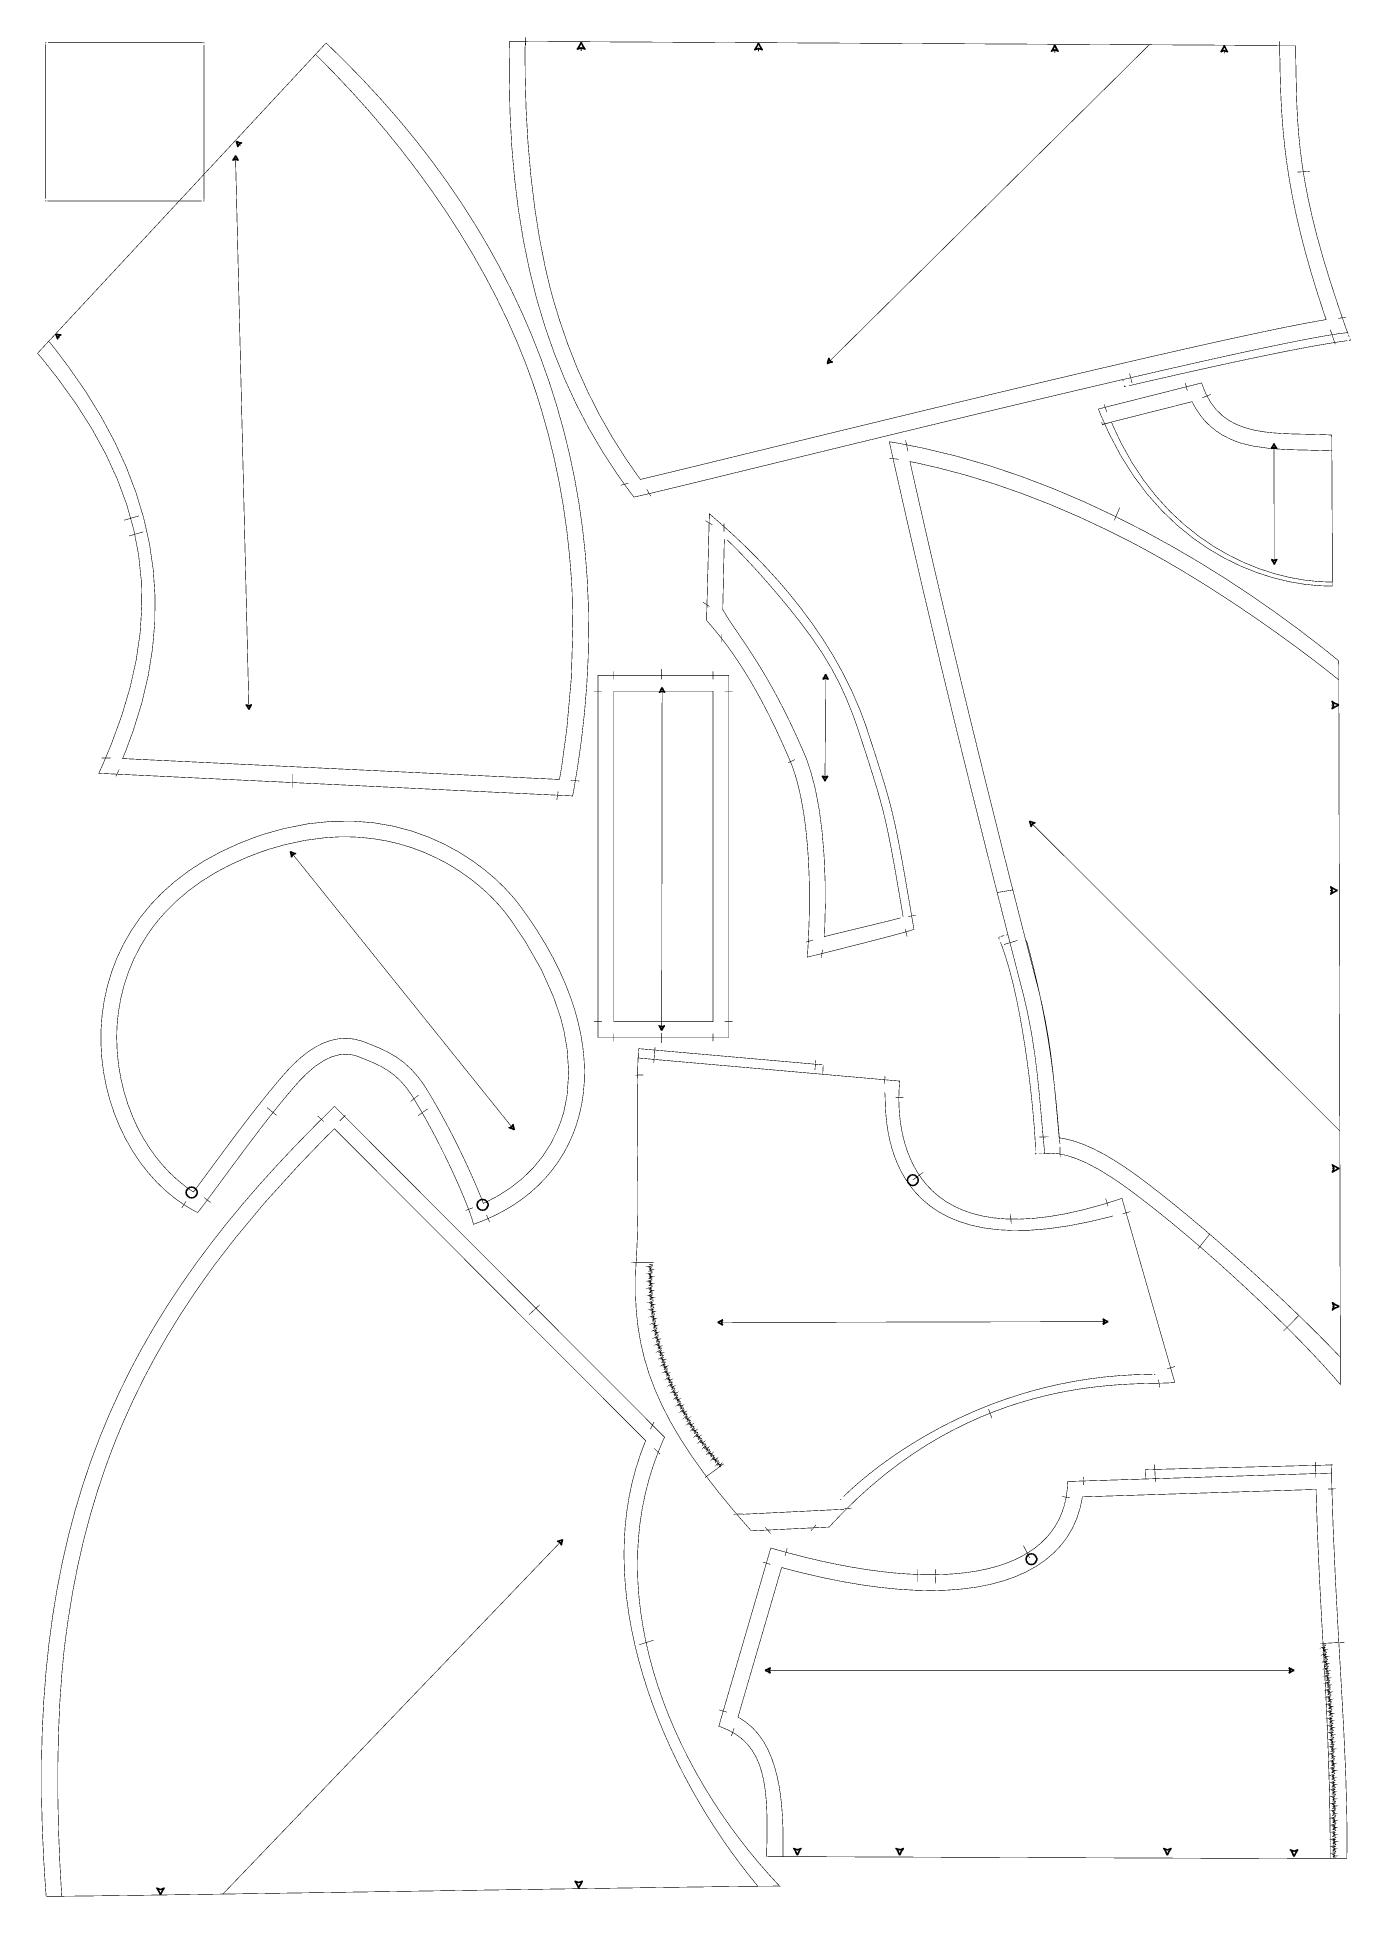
# Model space of a CAD drawing. Extents: x 0.2 to 32.9, y 0.2 to 46.5.
import ezdxf

# ---------------------------------------------------------------- set-up
doc = ezdxf.new("R2010")
doc.units = 0
doc.layers.get('0').update_dxf_attribs({"linetype": 'CONTINUOUS'})

msp = doc.modelspace()

# ---------------------------------------------------------------- linework, layer by layer
at = {"color": 250, "const_width": 0.01389}
for points in [[(0.24517, 38.6021), (7.41146, 46.31), (7.53288, 46.195), (7.89117, 45.8432), (8.35379, 45.3683), (8.7991, 44.8854), (9.22706, 44.3947), (9.63737, 43.8961), (10.03, 43.3896), (10.4047, 42.8753), (10.7615, 42.3533), (11.1, 41.8236), (11.4203, 41.2861), (11.7222, 40.7411), (12.0054, 40.1885), (12.2698, 39.6282), (12.5154, 39.0606), (12.7419, 38.4853), (12.9492, 37.9026), (13.1372, 37.3126), (13.3057, 36.7153), (13.4546, 36.1106), (13.5837, 35.4986), (13.6928, 34.8794), (13.7819, 34.2531), (13.8508, 33.6196), (13.8993, 32.9789), (13.9272, 32.3311), (13.9346, 31.6764), (13.921, 31.0147), (13.8866, 30.346), (13.8309, 29.6704), (13.7541, 28.9881), (13.6559, 28.2988), (13.5685, 27.7763), (13.5361, 27.6026), (1.7659, 28.1651), (1.84879, 28.3451), (2.079, 28.8936), (2.33826, 29.6042), (2.54351, 30.2988), (2.69467, 30.9786), (2.79161, 31.6457), (2.83421, 32.3015), (2.82232, 32.9478), (2.75586, 33.5861), (2.63465, 34.2181), (2.45871, 34.8453), (2.22775, 35.4694), (1.94185, 36.0922), (1.60069, 36.7153), (1.20426, 37.3401), (0.7525, 37.9686), (0.37565, 38.4468), (0.24517, 38.6021)], [(11.9737, 46.3517), (31.4936, 46.2475), (31.4956, 46.1515), (31.5004, 45.8631), (31.5067, 45.4922), (31.5146, 45.1301), (31.5264, 44.7722), (31.5443, 44.4139), (31.5707, 44.0506), (31.6076, 43.6775), (31.6575, 43.29), (31.7222, 42.8835), (31.8044, 42.4532), (31.906, 41.9947), (32.0294, 41.5031), (32.1768, 40.9739), (32.3504, 40.4024), (32.5525, 39.784), (32.7257, 39.281), (32.7853, 39.1139), (32.7579, 39.1114), (32.6764, 39.1022), (32.5485, 39.0853), (32.4022, 39.0631), (32.2381, 39.036), (32.0569, 39.0042), (31.8594, 38.9678), (31.646, 38.9268), (31.4175, 38.8817), (31.1746, 38.8325), (30.9181, 38.7794), (30.6483, 38.7225), (30.3661, 38.6622), (30.0721, 38.5985), (29.7671, 38.5315), (29.4515, 38.4617), (29.1263, 38.3889), (28.7918, 38.3135), (28.449, 38.2356), (28.0985, 38.1554), (27.7407, 38.0732), (27.3765, 37.9889), (27.0065, 37.9028), (26.6314, 37.8153), (26.2519, 37.7261), (25.8686, 37.6358), (25.4821, 37.5444), (25.0932, 37.4522), (24.7026, 37.3593), (24.3108, 37.2658), (23.9185, 37.1719), (23.5264, 37.0779), (23.1351, 36.9839), (22.7456, 36.89), (22.3581, 36.7965), (21.9735, 36.7036), (21.5924, 36.6113), (21.2156, 36.5199), (20.8435, 36.4296), (20.4769, 36.3404), (20.1167, 36.2528), (19.7633, 36.1667), (19.4174, 36.0822), (19.0796, 35.9999), (18.7507, 35.9196), (18.4314, 35.8415), (18.1222, 35.7661), (17.8239, 35.6932), (17.5371, 35.6231), (17.2624, 35.5561), (17.0007, 35.4922), (16.7524, 35.4317), (16.5183, 35.3747), (16.299, 35.3214), (16.0953, 35.2721), (15.9076, 35.2267), (15.7369, 35.1856), (15.5836, 35.149), (15.4486, 35.1168), (15.3324, 35.0896), (15.2356, 35.0672), (15.159, 35.05), (15.1032, 35.0381), (15.069, 35.0315), (15.0572, 35.03), (15.0569, 35.0307), (14.9536, 35.1653), (14.6569, 35.5789), (14.2853, 36.1453), (13.9417, 36.7307), (13.626, 37.3358), (13.3381, 37.9611), (13.078, 38.6074), (12.8454, 39.275), (12.6403, 39.9647), (12.4626, 40.6772), (12.3121, 41.4129), (12.1886, 42.1726), (12.0922, 42.9569), (12.0226, 43.7664), (11.9797, 44.6015), (11.9635, 45.4632), (11.9679, 46.1297), (11.9737, 46.3517)], [(21.4028, 36.4028), (21.5069, 35.931), (21.826, 34.5169), (22.2532, 32.6672), (22.6811, 30.861), (23.1065, 29.1056), (23.5258, 27.4082), (23.9358, 25.7763), (24.3331, 24.2168), (24.6185, 23.1071), (24.7143, 22.7374), (24.7482, 22.6061), (24.8386, 22.2093), (24.9369, 21.6957), (25.0146, 21.1931), (25.0764, 20.6976), (25.1271, 20.206), (25.1719, 19.7142), (25.216, 19.2189), (25.2511, 18.8418), (25.2639, 18.7162), (25.3033, 18.7217), (25.4236, 18.7263), (25.6057, 18.7119), (25.8128, 18.6689), (26.0475, 18.5922), (26.3122, 18.4774), (26.6099, 18.3194), (26.9428, 18.1139), (27.2226, 17.9226), (27.3137, 17.856), (27.4037, 17.79), (27.6711, 17.5883), (28.0379, 17.3024), (28.4113, 17.0007), (28.7883, 16.6864), (29.1664, 16.3622), (29.5429, 16.0313), (29.9149, 15.6961), (30.2796, 15.3599), (30.6343, 15.0253), (30.9764, 14.6954), (31.3029, 14.3731), (31.6113, 14.0612), (31.8986, 13.7625), (32.1622, 13.4801), (32.3993, 13.2168), (32.5561, 13.0365), (32.6072, 12.9754), (32.5674, 30.9583), (32.4446, 31.0592), (32.0718, 31.3561), (31.541, 31.7629), (30.9768, 32.1751), (30.381, 32.5893), (29.7553, 33.0017), (29.1013, 33.4087), (28.421, 33.8069), (27.7161, 34.1928), (26.9883, 34.5625), (26.2396, 34.9128), (25.4714, 35.2399), (24.6857, 35.5401), (23.8842, 35.8103), (23.0687, 36.0464), (22.241, 36.2451), (21.6132, 36.3689), (21.4028, 36.4028)], [(16.9326, 34.6132), (16.8632, 31.9682), (16.8769, 31.9511), (16.9196, 31.9006), (16.9885, 31.8192), (17.0694, 31.7228), (17.1619, 31.6099), (17.2651, 31.479), (17.3786, 31.3289), (17.5018, 31.1582), (17.6339, 30.9654), (17.7744, 30.749), (17.9228, 30.5078), (18.0785, 30.2403), (18.2407, 29.945), (18.409, 29.6206), (18.5828, 29.2656), (18.7615, 28.8786), (18.8999, 28.5639), (18.9444, 28.4583), (18.9611, 28.419), (19.0064, 28.2992), (19.066, 28.1203), (19.1225, 27.9218), (19.1756, 27.7039), (19.2247, 27.4665), (19.2696, 27.2099), (19.3093, 26.9339), (19.3438, 26.6388), (19.3722, 26.3246), (19.3944, 25.9914), (19.4099, 25.6392), (19.4179, 25.2682), (19.4181, 24.8785), (19.41, 24.47), (19.3932, 24.0429), (19.3747, 23.7086), (19.3671, 23.5972), (19.3671, 23.5972), (19.3968, 23.6046), (19.4808, 23.6254), (19.6114, 23.6578), (19.7807, 23.7), (19.981, 23.75), (20.2046, 23.8061), (20.4436, 23.8664), (20.6904, 23.929), (20.9374, 23.9921), (21.1764, 24.0539), (21.4, 24.1124), (21.6003, 24.1658), (21.7696, 24.2124), (21.9001, 24.25), (21.9842, 24.2771), (22.0139, 24.2881), (22.0139, 24.2917), (21.9921, 24.4197), (21.9268, 24.804), (21.8497, 25.2553), (21.7807, 25.6529), (21.7183, 26.004), (21.6608, 26.3157), (21.6064, 26.5956), (21.5533, 26.8504), (21.5, 27.0878), (21.4449, 27.3149), (21.386, 27.5388), (21.3217, 27.7668), (21.2504, 28.0062), (21.1704, 28.2643), (21.08, 28.5481), (20.9775, 28.865), (20.8901, 29.1329), (20.8611, 29.2222), (20.8206, 29.3467), (20.6835, 29.7151), (20.4806, 30.1893), (20.2557, 30.6446), (20.0124, 31.0801), (19.7542, 31.4958), (19.4844, 31.891), (19.2069, 32.2653), (18.9251, 32.6181), (18.6424, 32.949), (18.3622, 33.2576), (18.0882, 33.5433), (17.8238, 33.8058), (17.5725, 34.0444), (17.3379, 34.2589), (17.1235, 34.4486), (16.9806, 34.5724), (16.9326, 34.6132)], [(14.1653, 30.5999), (17.4153, 30.5999), (17.4153, 21.5999), (14.1653, 21.5999), (14.1653, 30.5999)], [(14.559, 30.2061), (17.0215, 30.2061), (17.0215, 21.9935), (14.559, 21.9935), (14.559, 30.2061)], [(4.22222, 17.25), (4.24854, 17.2838), (4.32667, 17.3857), (4.44319, 17.5403), (4.57064, 17.7114), (4.70785, 17.8971), (4.85363, 18.0949), (5.00678, 18.3028), (5.16629, 18.5187), (5.33089, 18.7403), (5.4994, 18.9654), (5.67079, 19.1919), (5.84381, 19.4178), (6.01731, 19.6406), (6.19011, 19.8582), (6.36117, 20.0685), (6.52919, 20.2693), (6.65169, 20.4115), (6.69314, 20.4583), (6.74968, 20.5224), (6.93018, 20.7046), (7.15256, 20.8937), (7.36083, 21.0313), (7.5555, 21.1222), (7.73703, 21.1719), (7.90603, 21.1857), (8.06293, 21.1686), (8.17307, 21.1396), (8.20833, 21.126), (8.25722, 21.1074), (8.40375, 21.0501), (8.5899, 20.9724), (8.76764, 20.8867), (8.93761, 20.7875), (9.10064, 20.6689), (9.25749, 20.5251), (9.40886, 20.3504), (9.52154, 20.1935), (9.55556, 20.1389), (9.59412, 20.0769), (9.70703, 19.8894), (9.85476, 19.634), (9.99789, 19.3754), (10.1356, 19.1163), (10.267, 18.8594), (10.3915, 18.6074), (10.508, 18.3631), (10.6159, 18.1292), (10.7143, 17.9083), (10.8025, 17.7033), (10.8794, 17.5169), (10.9446, 17.3518), (10.9969, 17.2107), (11.0357, 17.0963), (11.0601, 17.0113), (11.0689, 16.9717), (11.0694, 16.9583), (11.1373, 16.9818), (11.3383, 17.06), (11.5952, 17.1747), (11.8398, 17.3021), (12.0719, 17.4419), (12.2911, 17.5936), (12.4971, 17.7569), (12.6896, 17.9314), (12.8683, 18.1168), (13.0328, 18.3129), (13.1828, 18.5192), (13.3181, 18.7351), (13.4383, 18.9607), (13.5431, 19.1953), (13.6323, 19.4387), (13.7053, 19.6907), (13.7622, 19.9506), (13.8023, 20.2182), (13.8254, 20.4932), (13.8313, 20.7751), (13.8197, 21.0637), (13.7901, 21.3587), (13.7423, 21.6596), (13.6761, 21.966), (13.5909, 22.2776), (13.4867, 22.5943), (13.3629, 22.9153), (13.2194, 23.2406), (13.0558, 23.5696), (12.8718, 23.9021), (12.6672, 24.2376), (12.4415, 24.576), (12.2578, 24.8328), (12.1944, 24.9167), (12.1556, 24.9682), (12.032, 25.1174), (11.8349, 25.3311), (11.6038, 25.5525), (11.3391, 25.776), (11.0414, 25.9961), (10.7114, 26.2074), (10.3495, 26.404), (9.95628, 26.5808), (9.53228, 26.7321), (9.07813, 26.8522), (8.59429, 26.9358), (8.08138, 26.9772), (7.53993, 26.971), (6.97054, 26.9117), (6.37369, 26.7935), (5.90365, 26.6633), (5.75, 26.6111), (5.62571, 26.5689), (5.25851, 26.426), (4.80354, 26.2181), (4.38417, 25.9889), (3.99968, 25.7401), (3.64931, 25.4732), (3.33219, 25.1899), (3.04764, 24.8917), (2.79482, 24.5801), (2.57292, 24.2569), (2.38129, 23.9236), (2.21903, 23.5818), (2.08535, 23.2329), (1.97954, 22.8789), (1.90082, 22.521), (1.84842, 22.161), (1.82146, 21.8004), (1.81922, 21.4408), (1.84099, 21.0839), (1.88585, 20.7311), (1.95313, 20.384), (2.04199, 20.0444), (2.15169, 19.7138), (2.28142, 19.3937), (2.43044, 19.0857), (2.59793, 18.7915), (2.7831, 18.5126), (2.98519, 18.2507), (3.20344, 18.0072), (3.43701, 17.7838), (3.68522, 17.5821), (3.94721, 17.4036), (4.15186, 17.2853), (4.22222, 17.25)], [(11.3174, 17.4797), (11.2973, 17.5331), (11.2341, 17.6917), (11.1445, 17.9061), (11.0557, 18.1104), (10.995, 18.2465), (10.9745, 18.2917), (10.954, 18.3369), (10.8916, 18.4719), (10.7909, 18.6853), (10.6737, 18.9258), (10.5414, 19.1882), (10.3955, 19.4671), (10.2373, 19.7569), (10.0682, 20.0521), (9.93522, 20.274), (9.88965, 20.3472), (9.84939, 20.4118), (9.7156, 20.5974), (9.53532, 20.8043), (9.34928, 20.9744), (9.15804, 21.114), (8.96192, 21.2293), (8.7615, 21.3268), (8.55724, 21.4128), (8.40158, 21.4736), (8.34961, 21.4935), (8.31239, 21.5078), (8.12326, 21.5579), (7.95031, 21.5794), (7.89268, 21.5794), (7.8464, 21.5794), (7.70774, 21.5663), (7.52294, 21.5265), (7.33794, 21.46), (7.1524, 21.3664), (6.96599, 21.2458), (6.77838, 21.0979), (6.58925, 20.9224), (6.44439, 20.7714), (6.39828, 20.7192), (6.33979, 20.6531), (6.16786, 20.4517), (5.93143, 20.1647), (5.69157, 19.8633), (5.45107, 19.5531), (5.21262, 19.2392), (4.97885, 18.9268), (4.75256, 18.6214), (4.59039, 18.4014), (4.5364, 18.3281), (4.49778, 18.2757), (4.31521, 18.0281), (4.14822, 17.8031), (4.1174, 17.7619), (4.06538, 17.7953), (3.91444, 17.9031), (3.71903, 18.0613), (3.53196, 18.236), (3.354, 18.4261), (3.18599, 18.6311), (3.02869, 18.85), (2.88292, 19.0818), (2.78093, 19.2639), (2.74946, 19.3258), (2.71181, 19.4), (2.60932, 19.6272), (2.48964, 19.9392), (2.39074, 20.2596), (2.31304, 20.5867), (2.25689, 20.9182), (2.22282, 21.2525), (2.2111, 21.5874), (2.21653, 21.8375), (2.22222, 21.9207), (2.22803, 22.006), (2.25776, 22.2611), (2.31728, 22.5951), (2.40039, 22.9217), (2.50667, 23.2396), (2.63574, 23.5479), (2.78717, 23.8454), (2.9605, 24.1311), (3.10422, 24.3376), (3.15543, 24.4039), (3.21479, 24.4808), (3.40588, 24.7015), (3.68257, 24.98), (3.98514, 25.2392), (4.31337, 25.4789), (4.66694, 25.6988), (5.04551, 25.8987), (5.44883, 26.0788), (5.76856, 26.2017), (5.87663, 26.2383), (6.00233, 26.281), (6.38585, 26.3904), (6.89046, 26.4994), (7.38861, 26.5651), (7.75612, 26.5871), (7.87869, 26.5871), (7.96392, 26.5871), (8.21978, 26.5764), (8.55583, 26.5442), (8.8865, 26.4906), (9.21143, 26.4157), (9.53043, 26.3196), (9.84326, 26.2024), (10.1495, 26.064), (10.3754, 25.9468), (10.449, 25.9046), (10.5219, 25.8628), (10.7355, 25.7278), (10.9903, 25.5479), (11.2138, 25.37), (11.4066, 25.1988), (11.5691, 25.0392), (11.7019, 24.8963), (11.8053, 24.7747), (11.8619, 24.7038), (11.8802, 24.6796), (12.0077, 24.5104), (12.3631, 23.9824), (12.7587, 23.2879), (13.0656, 22.5985), (13.2387, 22.0897), (13.2826, 21.9167), (13.3205, 21.7668), (13.4, 21.3086), (13.4387, 20.7235), (13.3985, 20.1632), (13.3194, 19.76), (13.2797, 19.6297), (13.2527, 19.541), (13.152, 19.281), (12.9882, 18.9526), (12.7895, 18.6458), (12.5572, 18.3619), (12.2926, 18.1022), (11.9969, 17.8678), (11.6714, 17.6599), (11.4078, 17.5206), (11.3174, 17.4797)], [(15.161, 21.0912), (21.6617, 20.5179), (21.6586, 20.4893), (21.6513, 20.4029), (21.6437, 20.275), (21.6399, 20.1356), (21.6406, 19.9861), (21.6467, 19.8281), (21.6592, 19.6628), (21.6789, 19.4918), (21.7068, 19.3167), (21.7439, 19.1386), (21.791, 18.9593), (21.8489, 18.78), (21.9186, 18.6022), (22.001, 18.4275), (22.0971, 18.2572), (22.2076, 18.0928), (22.3335, 17.9358), (22.4757, 17.7875), (22.6351, 17.6494), (22.8128, 17.5231), (23.0094, 17.41), (23.226, 17.3113), (23.4633, 17.2287), (23.7224, 17.1638), (24.004, 17.1175), (24.3093, 17.0918), (24.639, 17.0878), (24.994, 17.1072), (25.3754, 17.1513), (25.7839, 17.2217), (26.2204, 17.3196), (26.6858, 17.4465), (27.0582, 17.5624), (27.1813, 17.6042), (28.4938, 13.0301), (28.4722, 13.0273), (28.4075, 13.0219), (28.3024, 13.0163), (28.179, 13.0125), (28.0385, 13.0094), (27.881, 13.0062), (27.7076, 13.0019), (27.519, 12.9956), (27.3157, 12.9863), (27.0986, 12.9731), (26.8683, 12.9551), (26.6256, 12.9313), (26.371, 12.9008), (26.1054, 12.8626), (25.8296, 12.8158), (25.5442, 12.7596), (25.2499, 12.6928), (24.9474, 12.6146), (24.6374, 12.5242), (24.3206, 12.4204), (23.9978, 12.3025), (23.6696, 12.1693), (23.3368, 12.0201), (23, 11.8538), (22.6601, 11.6697), (22.3178, 11.4666), (21.9736, 11.2437), (21.6283, 10.9999), (21.2826, 10.7345), (20.9374, 10.4465), (20.5932, 10.1348), (20.2507, 9.79861), (19.9939, 9.52903), (19.9108, 9.43696), (17.9735, 9.34272), (17.8636, 9.46593), (17.5404, 9.84088), (17.149, 10.3172), (16.7976, 10.7742), (16.4844, 11.2142), (16.2078, 11.6396), (15.9662, 12.0528), (15.7579, 12.4562), (15.5814, 12.8522), (15.435, 13.2432), (15.3171, 13.6316), (15.226, 14.0199), (15.16, 14.4103), (15.1175, 14.8051), (15.0971, 15.2071), (15.0969, 15.6185), (15.1087, 15.936), (15.1156, 16.0417), (15.1247, 16.1872), (15.1431, 16.6249), (15.1553, 17.2128), (15.1564, 17.8099), (15.1513, 18.4207), (15.1446, 19.0497), (15.1408, 19.7015), (15.1449, 20.3804), (15.1551, 20.9136), (15.161, 21.0912)], [(7.62185, 19.8889), (15.8194, 11.6695), (15.78, 11.584), (15.6707, 11.3235), (15.5414, 10.973), (15.4311, 10.6187), (15.3396, 10.2608), (15.2661, 9.89985), (15.2104, 9.53614), (15.1722, 9.17019), (15.151, 8.8024), (15.1463, 8.43321), (15.1578, 8.06299), (15.185, 7.69217), (15.2276, 7.32118), (15.2853, 6.95047), (15.3574, 6.5804), (15.4437, 6.21143), (15.5436, 5.84403), (15.6571, 5.47851), (15.7833, 5.11535), (15.9221, 4.75499), (16.0731, 4.39785), (16.2356, 4.04428), (16.4094, 3.69472), (16.5943, 3.34967), (16.7896, 3.0095), (16.995, 2.67458), (17.21, 2.34538), (17.4343, 2.02235), (17.6674, 1.70589), (17.909, 1.39638), (18.1588, 1.09424), (18.416, 0.79997), (18.6133, 0.58447), (18.6806, 0.51389), (18.6689, 0.51969), (18.6235, 0.51557), (18.4671, 0.51535), (18.2179, 0.51351), (17.8828, 0.50998), (17.4681, 0.50505), (16.9807, 0.49875), (16.4269, 0.49127), (15.8137, 0.48264), (15.1476, 0.47309), (14.4351, 0.46262), (13.683, 0.4515), (12.8978, 0.43967), (12.0862, 0.42741), (11.2548, 0.41477), (10.4102, 0.40191), (9.55903, 0.38889), (8.70796, 0.37592), (7.86356, 0.36301), (7.03256, 0.35042), (6.22151, 0.33811), (5.43701, 0.32633), (4.68576, 0.31516), (3.97439, 0.30474), (3.30946, 0.29514), (2.6976, 0.28657), (2.14551, 0.27903), (1.65978, 0.27279), (1.24702, 0.2678), (0.91385, 0.26432), (0.66694, 0.26242), (0.51286, 0.26226), (0.46528, 0.25694), (0.45833, 0.26389), (0.44162, 0.47976), (0.40028, 1.12804), (0.36165, 1.96821), (0.34218, 2.78532), (0.34185, 3.58008), (0.36051, 4.35325), (0.398, 5.10563), (0.45432, 5.83794), (0.52924, 6.551), (0.62267, 7.24561), (0.73454, 7.92247), (0.86469, 8.58236), (1.01307, 9.22607), (1.17947, 9.85439), (1.36388, 10.468), (1.56608, 11.0679), (1.78603, 11.6545), (2.0236, 12.2289), (2.27865, 12.7917), (2.55106, 13.3438), (2.84076, 13.8857), (3.14762, 14.4185), (3.47146, 14.9428), (3.81228, 15.4593), (4.16986, 15.969), (4.54417, 16.4725), (4.935, 16.9706), (5.34233, 17.464), (5.766, 17.9536), (6.20589, 18.4401), (6.66194, 18.9243), (7.13396, 19.4069), (7.49892, 19.7694), (7.62185, 19.8889)], [(17.1667, 4.48611), (17.2207, 4.46843), (17.379, 4.40349), (17.5654, 4.3036), (17.7276, 4.18685), (17.8674, 4.05333), (17.9858, 3.90349), (18.0849, 3.73747), (18.166, 3.55561), (18.2308, 3.35818), (18.281, 3.14546), (18.3179, 2.91764), (18.3433, 2.67507), (18.3589, 2.41797), (18.366, 2.14665), (18.3664, 1.86139), (18.3615, 1.56239), (18.3554, 1.32813), (18.3531, 1.25), (32.766, 1.19444), (32.7714, 1.4496), (32.7686, 2.2155), (32.7404, 3.29351), (32.6896, 4.4254), (32.6244, 5.60775), (32.5535, 6.83746), (32.485, 8.11117), (32.4274, 9.42572), (32.3953, 10.4397), (32.3889, 10.7778), (25.8333, 10.5694), (25.8324, 10.5178), (25.8214, 10.363), (25.7939, 10.1655), (25.7506, 9.97706), (25.6919, 9.79775), (25.6179, 9.62776), (25.5287, 9.46718), (25.4247, 9.31603), (25.306, 9.17449), (25.1725, 9.04264), (25.0247, 8.92057), (24.8626, 8.80838), (24.6864, 8.70617), (24.4961, 8.6141), (24.2922, 8.53217), (24.0747, 8.46056), (23.8438, 8.39931), (23.5994, 8.34864), (23.3422, 8.30849), (23.0719, 8.27908), (22.7889, 8.26042), (22.4933, 8.25271), (22.1853, 8.25603), (21.8649, 8.2704), (21.5325, 8.29601), (21.1882, 8.33296), (20.8321, 8.38129), (20.4646, 8.44114), (20.0854, 8.51258), (19.6951, 8.59581), (19.2936, 8.69081), (18.8814, 8.79775), (18.5637, 8.8859), (18.4583, 8.91667), (17.1667, 4.48611)]]:
    msp.add_lwpolyline(points, close=True, dxfattribs=at)
at = {"color": 250}
for points, const_width in [([(0.44444, 46.2997), (0.44444, 46.3194), (0.46414, 46.3194)], 0.01389), ([(0.44444, 42.4415), (0.44444, 46.28)], 0.01389), ([(0.50353, 46.3194), (4.34207, 46.3194)], 0.01389), ([(4.36176, 46.3194), (4.38146, 46.3194), (4.38146, 46.2997)], 0.01389), ([(4.38146, 46.2604), (4.38146, 42.4218)], 0.01389), ([(31.1067, 45.856), (31.1067, 45.856), (31.1064, 45.8639), (31.1057, 45.8968), (31.1044, 45.946), (31.1031, 46.0036), (31.1017, 46.0611), (31.1004, 46.1104), (31.0996, 46.1432), (31.0994, 46.1512), (31.0994, 46.1512), (31.1007, 46.0685), (31.105, 45.8201), (31.1124, 45.4869), (31.1228, 45.1496), (31.1379, 44.8061), (31.1593, 44.4542), (31.1886, 44.0919), (31.2274, 43.7172), (31.2769, 43.3279), (31.339, 42.9219), (31.4151, 42.4972), (31.5069, 42.0517), (31.6158, 41.5832), (31.7436, 41.0897), (31.8915, 40.569), (32.0612, 40.0192), (32.2046, 39.5828), (32.2544, 39.4381), (32.2011, 39.4293), (32.0417, 39.4015), (31.8056, 39.3585), (31.5467, 39.309), (31.266, 39.2535), (30.9644, 39.1919), (30.6428, 39.1247), (30.3018, 39.0519), (29.9425, 38.974), (29.5656, 38.8911), (29.1719, 38.8035), (28.7624, 38.7112), (28.3378, 38.6147), (27.899, 38.5142), (27.4469, 38.4097), (26.9824, 38.3018), (26.506, 38.1904), (26.0189, 38.0758), (25.5218, 37.9583), (25.0156, 37.8383), (24.501, 37.7157), (23.979, 37.591), (23.4504, 37.4642), (22.9161, 37.3356), (22.3768, 37.2056), (21.8335, 37.0742), (21.2869, 36.9418), (20.7379, 36.8086), (20.1875, 36.6749), (19.6363, 36.5407), (19.0853, 36.4063), (18.5351, 36.2721), (18.124, 36.1717), (17.9869, 36.1382), (17.874, 36.1107), (17.5357, 36.0281), (17.1028, 35.9224), (16.6942, 35.8226), (16.3157, 35.7307), (15.9732, 35.6476), (15.6726, 35.5751), (15.4197, 35.5146), (15.2704, 35.4792), (15.2206, 35.4676), (15.1265, 35.5947), (14.8564, 35.985), (14.5186, 36.5171), (14.2067, 37.0647), (13.9201, 37.6288), (13.6588, 38.2103), (13.4219, 38.8101), (13.2092, 39.4292), (13.064, 39.9078), (13.0202, 40.0685), (12.9744, 40.2361), (12.8543, 40.744), (12.7122, 41.4637), (12.594, 42.2206), (12.4994, 43.0072), (12.4284, 43.8165), (12.3811, 44.6417), (12.3572, 45.4751), (12.354, 46.1014), (12.3569, 46.31)], 0.01389), ([(12.3679, 46.4481), (12.3669, 46.2513)], 0.01389), ([(13.75, 46.2086), (13.75, 46.1149)], 0.02031), ([(19.9201, 38.4057), (27.8611, 46.2669)], 0.01389), ([(31.1004, 46.3481), (31.0994, 46.1512)], 0.01389), ([(7.14839, 46.0271), (7.26281, 45.9151), (7.60032, 45.5732), (8.04139, 45.1068), (8.47065, 44.6288), (8.88726, 44.14), (9.29025, 43.6415), (9.67888, 43.1343), (10.0521, 42.619), (10.4092, 42.0968), (10.7491, 41.5685), (11.0711, 41.035), (11.3742, 40.4972), (11.6577, 39.9561), (11.9204, 39.4126), (12.1617, 38.8676), (12.3805, 38.3221), (12.5299, 37.914), (12.5762, 37.7768), (12.6248, 37.6325), (12.761, 37.1962), (12.9264, 36.6083), (13.0723, 36.0136), (13.1987, 35.4125), (13.3053, 34.8056), (13.3923, 34.1935), (13.4592, 33.5767), (13.4971, 33.111), (13.5063, 32.9556), (13.5241, 32.6547), (13.5407, 31.7503), (13.5026, 30.5221), (13.3921, 29.275), (13.2637, 28.3267), (13.2097, 28.0124), (2.35661, 28.5311), (2.42796, 28.7021), (2.62104, 29.2242), (2.83279, 29.9089), (2.99229, 30.586), (3.10015, 31.2557), (3.15674, 31.9185), (3.1626, 32.5749), (3.11822, 33.2253), (3.02403, 33.8703), (2.88058, 34.5101), (2.68832, 35.1453), (2.44769, 35.7762), (2.15929, 36.4036), (1.82351, 37.0275), (1.44092, 37.6487), (1.01194, 38.2675), (0.65929, 38.7329), (0.53706, 38.8842)], 0.01389), ([(18.1528, 46.1942), (18.1528, 46.1006)], 0.02031), ([(25.5139, 46.1524), (25.5139, 46.0724)], 0.01772), ([(29.7222, 46.1376), (29.7222, 46.0575)], 0.01772), ([(5.16357, 43.4354), (5.49289, 29.8315)], 0.01389), ([(5.28819, 43.7604), (5.24143, 43.8072)], 0.01389), ([(31.5353, 43.1019), (31.8478, 43.1228)], 0.01389), ([(0.46414, 42.3825), (0.44444, 42.3825), (0.44444, 42.4021)], 0.01389), ([(4.32238, 42.3825), (0.48383, 42.3825)], 0.01389), ([(4.38146, 42.4021), (4.38146, 42.3825), (4.36176, 42.3825)], 0.01389), ([(32.5576, 39.4681), (32.7515, 39.5025)], 0.01389), ([(0.75494, 39.0299), (0.80197, 38.9921)], 0.01389), ([(27.3597, 37.7956), (27.46, 37.8187), (27.761, 37.8883), (28.1619, 37.9801), (28.561, 38.0708), (28.9563, 38.1597), (29.346, 38.2463), (29.7285, 38.3301), (30.1022, 38.4108), (30.4651, 38.4879), (30.8157, 38.5607), (31.1522, 38.6289), (31.4729, 38.6921), (31.776, 38.7496), (32.0597, 38.8011), (32.3226, 38.8461), (32.5626, 38.8842), (32.7243, 38.9076), (32.7783, 38.9147)], 0.01389), ([(32.3565, 39.1878), (32.4804, 38.8206)], 0.01389), ([(32.7985, 39.0868), (32.7853, 39.1237)], 0.01389), ([(32.8285, 39.0033), (32.806, 39.066)], 0.01389), ([(32.8176, 38.9197), (32.821, 38.9201), (32.8535, 38.9242), (32.8567, 38.9246), (32.8435, 38.9617)], 0.01389), ([(27.2042, 37.94), (27.2131, 37.9017)], 0.01389), ([(27.3678, 38.1058), (27.4322, 37.864)], 0.01389), ([(26.5972, 37.2169), (29.1621, 37.865), (29.1826, 37.8001), (29.2599, 37.61), (29.3782, 37.3921), (29.5156, 37.2083), (29.6706, 37.0557), (29.8418, 36.9313), (30.0279, 36.8319), (30.2275, 36.755), (30.4389, 36.6972), (30.661, 36.6556), (30.8924, 36.6274), (31.1314, 36.6094), (31.3767, 36.5988), (31.6269, 36.5924), (31.8808, 36.5874), (32.1368, 36.5807), (32.3293, 36.5731), (32.3935, 36.5694)], 0.01389), ([(27.2349, 37.8069), (27.2438, 37.7686), (27.2469, 37.7693), (27.2789, 37.7768), (27.2821, 37.7775)], 0.01389), ([(28.7562, 37.864), (28.8044, 37.6731)], 0.01389), ([(29.3903, 37.5787), (29.1771, 37.4953)], 0.01389), ([(32.4107, 32.8167), (32.3247, 32.8161), (32.0669, 32.8269), (31.7046, 32.8635), (31.3272, 32.9281), (30.9382, 33.0228), (30.5408, 33.1494), (30.1386, 33.3101), (29.7349, 33.5067), (29.3331, 33.7413), (28.9365, 34.0157), (28.5489, 34.3318), (28.1733, 34.6918), (27.8133, 35.0975), (27.4724, 35.5508), (27.1537, 36.0539), (26.8608, 36.6086), (26.6574, 37.0626), (26.5972, 37.2168)], 0.01389), ([(32.3935, 36.1986), (32.3712, 36.1764), (32.3189, 36.1793), (31.7904, 36.1954), (31.7383, 36.1964), (31.6289, 36.1985), (31.3004, 36.2075), (30.865, 36.2349), (30.4419, 36.2944), (30.1386, 36.3678), (30.0412, 36.4025), (29.994, 36.4193), (29.8553, 36.4779), (29.6828, 36.5671), (29.5237, 36.6701), (29.3779, 36.7872), (29.2451, 36.9185), (29.1253, 37.064), (29.0183, 37.224), (28.9454, 37.3542), (28.9239, 37.3987), (26.6937, 36.8351), (26.6786, 36.8953)], 0.01389), ([(26.7367, 37.3351), (26.8047, 37.1443)], 0.01389), ([(26.9215, 36.8928), (26.6965, 36.8258)], 0.01389), ([(32.4107, 32.9176), (32.3257, 32.9171), (32.071, 32.9283), (31.7168, 32.9654), (31.3513, 33.0299), (30.9772, 33.1231), (30.5978, 33.246), (30.2158, 33.3997), (29.8343, 33.5857), (29.4565, 33.8049), (29.0851, 34.0583), (28.7235, 34.3475), (28.3742, 34.6732), (28.0406, 35.0368), (27.7254, 35.4394), (27.4318, 35.8822), (27.1629, 36.3663), (26.9768, 36.759), (26.9215, 36.8928)], 0.01389), ([(32.3935, 36.5694), (32.4107, 32.8167)], 0.01389), ([(21.8657, 36.1647), (21.8078, 36.439)], 0.01389), ([(30.9585, 36.2733), (30.964, 33.4397)], 0.01389), ([(21.6322, 35.9676), (21.3922, 35.9969)], 0.01389), ([(32.5932, 13.6713), (32.5333, 13.7347), (32.3517, 13.9231), (32.0881, 14.1906), (31.805, 14.4714), (31.505, 14.7629), (31.1908, 15.0626), (30.865, 15.3681), (30.5301, 15.6765), (30.189, 15.9856), (29.844, 16.2926), (29.4981, 16.5951), (29.1535, 16.8907), (28.8132, 17.1765), (28.4797, 17.4504), (28.1556, 17.7096), (27.8435, 17.9515), (27.621, 18.1189), (27.5461, 18.1736), (27.4767, 18.2244), (27.2647, 18.3721), (26.9957, 18.5469), (26.7386, 18.6982), (26.4932, 18.8261), (26.2592, 18.9308), (26.036, 19.0124), (25.8236, 19.071), (25.6724, 19.1004), (25.6215, 19.1067), (25.6175, 19.1496), (25.5796, 19.5729), (25.576, 19.6146), (25.5672, 19.7138), (25.5407, 20.0111), (25.5035, 20.4044), (25.4615, 20.7971), (25.4125, 21.1915), (25.3539, 21.5903), (25.2832, 21.9957), (25.1979, 22.4101), (25.1228, 22.7301), (25.0954, 22.8361), (25.0556, 22.9901), (24.9361, 23.4521), (24.7686, 24.1035), (24.5932, 24.7885), (24.4107, 25.505), (24.2218, 26.2514), (24.0272, 27.0258), (23.8276, 27.8264), (23.6236, 28.6514), (23.416, 29.499), (23.2051, 30.3674), (22.9921, 31.2546), (22.7774, 32.1589), (22.5617, 33.0783), (22.3457, 34.0114), (22.13, 34.9561), (21.9686, 35.6718), (21.9154, 35.9104), (22.0871, 35.8763), (22.5994, 35.7594), (23.2896, 35.5775), (23.9854, 35.3647), (24.6865, 35.1212), (25.3922, 34.8474), (26.1021, 34.5432), (26.8156, 34.2089), (27.3546, 33.9385), (27.5322, 33.8446), (27.626, 33.7951), (27.9054, 33.6429), (28.2775, 33.4331), (28.6471, 33.2165), (29.0126, 32.9949), (29.3729, 32.7696), (29.7263, 32.5422), (30.0714, 32.3143), (30.4068, 32.0872), (30.7311, 31.8626), (31.0426, 31.6419), (31.3404, 31.4268), (31.6226, 31.2185), (31.8879, 31.0189), (32.135, 30.8293), (32.3624, 30.6511), (32.5171, 30.5276), (32.5685, 30.4861)], 0.01389), ([(14.7264, 35.3214), (14.9168, 35.3712)], 0.01389), ([(15.4775, 35.0508), (15.3776, 35.2204)], 0.01389), ([(27.125, 34.7639), (26.9924, 34.4526)], 0.01389), ([(2.3909, 34.4526), (2.76585, 34.5625)], 0.01389), ([(17.0042, 34.3406), (16.8362, 34.4432)], 0.01389), ([(17.2969, 34.1707), (17.2969, 34.3676)], 0.01389), ([(2.5159, 34.0607), (2.87001, 34.1649)], 0.01389), ([(21.6876, 24.5749), (21.6457, 24.5635), (21.5196, 24.5306), (21.3169, 24.4796), (21.0872, 24.4232), (20.8376, 24.3628), (20.5757, 24.2996), (20.3089, 24.2353), (20.0446, 24.1708), (19.8539, 24.1239), (19.7904, 24.1081), (19.7983, 24.2857), (19.8111, 24.819), (19.8079, 25.4962), (19.7811, 26.1354), (19.7311, 26.7322), (19.6585, 27.2825), (19.5632, 27.7819), (19.446, 28.2264), (19.3469, 28.5174), (19.3071, 28.6115), (19.2658, 28.7092), (19.1381, 29.0003), (18.9722, 29.36), (18.8101, 29.6924), (18.6522, 29.9987), (18.4993, 30.2811), (18.3514, 30.5407), (18.2092, 30.7792), (18.0732, 30.9981), (17.9439, 31.1992), (17.8217, 31.3837), (17.7071, 31.5536), (17.6006, 31.7103), (17.5028, 31.8553), (17.4139, 31.9901), (17.3346, 32.1167), (17.2819, 32.2058), (17.2654, 32.2361), (17.304, 33.9757)], 0.01389), ([(17.3722, 33.9653), (17.4121, 33.9282), (17.5297, 33.814), (17.6999, 33.6422), (17.8794, 33.4539), (18.0647, 33.2532), (18.2528, 33.044), (18.4401, 32.8306), (18.6235, 32.6167), (18.7558, 32.4593), (18.7996, 32.4065), (18.889, 32.2983), (19.1518, 31.9686), (19.4576, 31.5608), (19.7232, 31.1722), (19.9546, 30.7919), (20.1582, 30.4094), (20.3403, 30.0138), (20.5069, 29.594), (20.6272, 29.2539), (20.6644, 29.1396), (20.6925, 29.0538), (20.7763, 28.7963), (20.8753, 28.491), (20.9626, 28.2172), (21.04, 27.9688), (21.109, 27.739), (21.1711, 27.5215), (21.2278, 27.31), (21.2806, 27.0978), (21.3311, 26.8785), (21.3807, 26.6457), (21.431, 26.3929), (21.4835, 26.1137), (21.5397, 25.8018), (21.6011, 25.4504), (21.6693, 25.0535), (21.7268, 24.7165), (21.7458, 24.6042)], 0.01389), ([(16.9386, 32.3074), (16.7746, 32.4161)], 0.01389), ([(17.2424, 31.6139), (17.2424, 31.4171)], 0.01389), ([(14.559, 30.6982), (14.559, 30.5014)], 0.01389), ([(15.7386, 30.5035), (15.7386, 30.7535)], 0.01389), ([(17.0215, 30.6982), (17.0215, 30.5014)], 0.01389), ([(19.819, 30.5418), (19.806, 28.0568)], 0.01389), ([(14.0668, 30.2061), (14.2637, 30.2061)], 0.01389), ([(15.7593, 30.2119), (15.7489, 21.8579)], 0.01389), ([(17.5137, 30.2061), (17.3168, 30.2061)], 0.01389), ([(32.451, 29.8611), (32.3818, 29.8611)], 0.01968), ([(1.83431, 28.5476), (2.05746, 28.5442)], 0.01389), ([(2.18924, 28.0872), (2.27393, 28.2649)], 0.01389), ([(18.8819, 28.4257), (19.0625, 28.5067)], 0.01389), ([(6.57818, 28.1464), (6.57818, 27.811)], 0.01389), ([(13.143, 27.4981), (13.1775, 27.7197)], 0.01389), ([(13.7024, 27.9738), (13.4918, 27.9903)], 0.01389), ([(24.9476, 26.9135), (32.5932, 19.2778)], 0.01389), ([(6.57986, 26.1574), (12.0313, 19.3704)], 0.01389), ([(24.0814, 25.2026), (24.4731, 25.2676)], 0.01389), ([(32.4189, 25.2546), (32.3497, 25.2546)], 0.01968), ([(21.8661, 24.6061), (22.0604, 24.6381)], 0.01389), ([(19.5119, 24.0235), (19.3339, 23.9693)], 0.01389), ([(21.7956, 24.2989), (21.8457, 24.1086)], 0.01389), ([(24.1451, 24.1051), (24.1417, 24.1029), (24.1272, 24.0871), (24.1196, 24.0754), (24.1196, 24.0754), (24.1208, 24.0725), (24.1336, 24.0422), (24.1349, 24.0392)], 0.01389), ([(24.2554, 24.1319), (24.1722, 24.1131)], 0.01389), ([(24.3493, 24.1533), (24.311, 24.1446)], 0.01389), ([(19.7425, 23.7822), (19.7147, 23.5874)], 0.01389), ([(24.1643, 23.9668), (24.1942, 23.8913), (24.2742, 23.6607), (24.3762, 23.3239), (24.4704, 22.9621), (24.5569, 22.5817), (24.6358, 22.1887), (24.7072, 21.7892), (24.7713, 21.3893), (24.8281, 20.995), (24.8776, 20.6126), (24.9203, 20.2482), (24.956, 19.9078), (24.9849, 19.5975), (25.0071, 19.3235), (25.0226, 19.0918), (25.0319, 18.9085), (25.0349, 18.8118), (25.0347, 18.7797)], 0.01389), ([(24.2544, 23.9125), (24.5878, 24.0121)], 0.01389), ([(24.8103, 24.0121), (24.8404, 23.9022), (24.9269, 23.5718), (25.0308, 23.149), (25.1226, 22.7438), (25.2035, 22.3554), (25.274, 21.9842), (25.3356, 21.6294), (25.3886, 21.2914), (25.4342, 20.9696), (25.4732, 20.6639), (25.5068, 20.374), (25.5356, 20.0999), (25.5606, 19.8412), (25.5828, 19.5978), (25.6029, 19.3696), (25.6221, 19.1561), (25.6361, 19.0069), (25.6411, 18.9574)], 0.01389), ([(14.0668, 21.9935), (14.2637, 21.9935)], 0.01389), ([(15.7386, 21.7122), (15.7386, 21.4622)], 0.01389), ([(17.5137, 21.9935), (17.3168, 21.9935)], 0.01389), ([(14.559, 21.5014), (14.559, 21.6982)], 0.01389), ([(15.1661, 21.091), (15.1756, 21.3236)], 0.01389), ([(15.1756, 21.3236), (19.7481, 20.9207)], 0.01389), ([(15.5851, 21.3593), (15.551, 20.9675)], 0.01389), ([(17.0215, 21.5014), (17.0215, 21.6982)], 0.01389), ([(19.5751, 21.0324), (19.5558, 20.7967)], 0.01389), ([(19.76, 20.9107), (19.7493, 20.6904)], 0.01389), ([(15.0974, 20.6649), (15.294, 20.6711)], 0.01389), ([(21.2976, 20.6394), (21.281, 20.4432)], 0.01389), ([(9.51389, 20.0139), (9.70833, 20.1667)], 0.01389), ([(21.281, 20.2361), (21.2815, 20.2367), (21.2897, 20.2315), (21.2947, 20.1999), (21.2976, 20.1433), (21.2997, 20.0639), (21.3025, 19.9636), (21.3074, 19.8449), (21.3158, 19.7096), (21.3293, 19.5599), (21.3494, 19.3979), (21.3775, 19.226), (21.4149, 19.0458), (21.4632, 18.8599), (21.5237, 18.6701), (21.5982, 18.4787), (21.6879, 18.2879), (21.7943, 18.0994), (21.9189, 17.916), (22.0631, 17.739), (22.2283, 17.5713), (22.4161, 17.4144), (22.6279, 17.2708), (22.8651, 17.1424), (23.1293, 17.0315), (23.4219, 16.9401), (23.7443, 16.8704), (24.0979, 16.8244), (24.4843, 16.8043), (24.9049, 16.8124), (25.3611, 16.8504), (25.8544, 16.9208), (26.3864, 17.0256), (26.8163, 17.1282), (26.9583, 17.1667)], 0.01389), ([(21.7549, 20.1143), (21.5581, 20.1164)], 0.01389), ([(5.94444, 19.8611), (6.18056, 19.6667)], 0.01389), ([(7.20594, 19.6468), (7.35286, 19.5158)], 0.01389), ([(7.89035, 19.6674), (7.75163, 19.5278)], 0.01389), ([(9.69879, 19.6585), (9.93408, 19.8276)], 0.01389), ([(0.84722, 0.26373), (0.83322, 0.46701), (0.79899, 1.07742), (0.76606, 1.89762), (0.74897, 2.71625), (0.74826, 3.52528), (0.76449, 4.31668), (0.79812, 5.08236), (0.84983, 5.81424), (0.89952, 6.33214), (0.92014, 6.50424), (0.94027, 6.67279), (1.01036, 7.17719), (1.11833, 7.83442), (1.24419, 8.47711), (1.38835, 9.10628), (1.55094, 9.7231), (1.73226, 10.3286), (1.93261, 10.9239), (2.09494, 11.3646), (2.15235, 11.5101), (2.20671, 11.6481), (2.37869, 12.0583), (2.62278, 12.599), (2.88514, 13.1332), (3.16635, 13.6617), (3.46674, 14.1856), (3.787, 14.7057), (4.12756, 15.2231), (4.39681, 15.6108), (4.48899, 15.7383), (4.65115, 15.9629), (5.15935, 16.6208), (5.90121, 17.5106), (6.7194, 18.4133), (7.39014, 19.1081), (7.61882, 19.3344), (15.351, 11.5817), (15.3157, 11.4973), (15.2193, 11.24), (15.1071, 10.8931), (15.0137, 10.5416), (14.9389, 10.1858), (14.8818, 9.82622), (14.8421, 9.46349), (14.8192, 9.09804), (14.8124, 8.73036), (14.8214, 8.36094), (14.8456, 7.99024), (14.8843, 7.61882), (14.9372, 7.24707), (15.0038, 6.87554), (15.0833, 6.50478), (15.1754, 6.13519), (15.2796, 5.76731), (15.395, 5.40158), (15.5214, 5.03857), (15.6582, 4.67871), (15.8049, 4.32254), (15.9608, 3.97049), (16.1256, 3.6231), (16.2986, 3.28082), (16.4793, 2.94417), (16.6672, 2.61367), (16.8618, 2.28976), (17.0624, 1.97299), (17.2686, 1.66379), (17.48, 1.36263), (17.6957, 1.0701), (17.9156, 0.78662), (18.0822, 0.58051), (18.1389, 0.5127)], 0.01389), ([(25.3628, 19.1336), (25.1262, 19.1258)], 0.01389), ([(25.034, 18.7406), (25.0338, 18.7347), (25.0317, 18.7131), (25.0285, 18.7026), (25.0278, 18.7024), (25.0278, 18.705), (25.0367, 18.7128), (25.0554, 18.7193), (25.0604, 18.7203)], 0.01389), ([(25.1151, 18.7261), (25.1218, 18.7264), (25.191, 18.7257), (25.1976, 18.7253)], 0.01389), ([(25.2251, 18.7229), (25.2289, 18.7225), (25.2614, 18.7169), (25.2639, 18.7162)], 0.01389), ([(25.6411, 18.879), (25.6469, 18.6254)], 0.01389), ([(21.9876, 18.0615), (22.244, 18.249)], 0.01389), ([(32.4097, 18.3472), (32.4608, 18.3472)], 0.01968), ([(4.38351, 17.6218), (4.54036, 17.5028)], 0.01389), ([(26.7779, 17.5976), (26.8351, 17.4093)], 0.01389), ([(3.93403, 17.5285), (3.82764, 17.3629)], 0.01389), ([(11.0618, 17.371), (10.8772, 17.3028)], 0.01389), ([(11.3969, 17.1918), (11.4752, 17.0113)], 0.01389), ([(24.4106, 17.2185), (24.4314, 16.9782)], 0.01389), ([(27.3853, 17.2732), (27.1963, 17.2185)], 0.01389), ([(29.0694, 16.3472), (29.3681, 16.7222)], 0.01389), ([(14.9899, 16.0031), (15.551, 16.0042)], 0.01389), ([(12.7159, 14.9567), (12.4508, 14.7099)], 0.01389), ([(32.4092, 14.9212), (32.4601, 14.9212)], 0.01968), ([(17.2232, 14.5201), (26.7519, 14.5407)], 0.01389), ([(31.1944, 14.3056), (31.5625, 14.6806)], 0.01389), ([(28.4987, 13.4256), (28.3096, 13.3709)], 0.01389), ([(20.2631, 10.1911), (20.2763, 10.2043), (20.3167, 10.2435), (20.3835, 10.307), (20.4633, 10.3806), (20.5561, 10.4637), (20.6617, 10.5553), (20.78, 10.6547), (20.911, 10.761), (21.0543, 10.8734), (21.21, 10.9909), (21.3779, 11.113), (21.5581, 11.2386), (21.7501, 11.3669), (21.954, 11.4972), (22.1699, 11.6285), (22.3972, 11.7601), (22.6361, 11.8912), (22.8865, 12.0208), (23.1482, 12.1483), (23.4211, 12.2726), (23.7051, 12.3931), (24, 12.5088), (24.3058, 12.6189), (24.6222, 12.7227), (24.9494, 12.8192), (25.2871, 12.9077), (25.6351, 12.9874), (25.9935, 13.0572), (26.3618, 13.1166), (26.7404, 13.1646), (27.1288, 13.2004), (27.5271, 13.2231), (27.8331, 13.2316), (27.935, 13.2319)], 0.01389), ([(27.9744, 13.232), (27.9843, 13.232), (28.0106, 13.232), (28.0139, 13.232)], 0.01389), ([(28.1219, 12.9068), (28.0889, 13.1037)], 0.01389), ([(15.5564, 12.046), (15.4682, 11.87)], 0.01389), ([(23.8671, 12.3729), (23.9504, 12.1386)], 0.01389), ([(15.7064, 11.2513), (15.5642, 11.3874)], 0.01389), ([(16.8261, 10.6667), (17.2825, 11.0046)], 0.01389), ([(26.23, 10.4836), (26.2237, 10.6803)], 0.01389), ([(27.7639, 10.8637), (32.3975, 10.9801)], 0.01389), ([(27.7775, 10.6312), (27.7639, 10.8637)], 0.01389), ([(27.99, 11.0002), (28.0139, 10.5556)], 0.01389), ([(31.9985, 10.6669), (31.9924, 11.0556)], 0.01389), ([(32.3975, 11), (32.3889, 10.7778)], 0.01389), ([(18.7592, 1.24843), (18.7606, 1.30892), (18.7632, 1.49046), (18.7636, 1.73882), (18.759, 1.99143), (18.7482, 2.24625), (18.7297, 2.50119), (18.7024, 2.75412), (18.6647, 3.00299), (18.6153, 3.24561), (18.5531, 3.47999), (18.4765, 3.70394), (18.3844, 3.91547), (18.2753, 4.11236), (18.1479, 4.29264), (18.001, 4.45415), (17.8329, 4.59483), (17.6921, 4.68668), (17.6428, 4.71251), (18.7271, 8.43164), (18.8554, 8.3966), (19.2422, 8.29785), (19.7433, 8.18169), (20.2297, 8.08328), (20.7014, 8.00261), (21.1578, 7.93978), (21.5985, 7.89481), (22.0233, 7.86778), (22.3299, 7.85878), (22.4321, 7.85878), (22.5326, 7.85878), (22.8346, 7.86865), (23.2168, 7.89794), (23.5783, 7.9464), (23.9185, 8.01372), (24.2371, 8.09961), (24.5336, 8.20383), (24.8078, 8.32601), (25.059, 8.46593), (25.2869, 8.62321), (25.4914, 8.79764), (25.6715, 8.98887), (25.8274, 9.19661), (25.9581, 9.42062), (26.0636, 9.6606), (26.1433, 9.91618), (26.1871, 10.1189), (26.1969, 10.1871), (32.004, 10.3716), (32.0108, 10.0922), (32.0397, 9.2539), (32.0881, 8.16374), (32.1444, 7.09739), (32.1893, 6.31267), (32.2044, 6.05106), (32.2133, 5.89785), (32.2379, 5.43799), (32.2682, 4.80593), (32.2947, 4.16531), (32.3171, 3.52647), (32.3347, 2.89974), (32.3472, 2.29551), (32.3537, 1.72418), (32.3549, 1.32807), (32.3542, 1.19602)], 0.01389), ([(25.8929, 10.1606), (25.6992, 10.1952)], 0.01389), ([(32.2992, 10.3817), (32.4958, 10.3866)], 0.01389), ([(17.5324, 9.75461), (17.7639, 9.76389)], 0.01389), ([(17.7639, 9.75461), (20.2737, 9.87875)], 0.01389), ([(20.1806, 10.107), (20.1806, 10.107), (20.1874, 10.1143), (20.2032, 10.1308), (20.2076, 10.1354)], 0.01389), ([(20.4696, 9.90864), (20.2737, 9.88803)], 0.01389), ([(18.4497, 9.27869), (18.3232, 9.42958)], 0.01389), ([(19.4549, 9.33979), (19.5804, 9.49138)], 0.01389), ([(13.2341, 9.06494), (4.84765, 0.31755)], 0.01389), ([(18.8114, 8.71474), (18.8631, 8.90474)], 0.01389), ([(24.7361, 8.97222), (24.8889, 8.66667)], 0.01389), ([(18.4426, 8.51113), (18.2536, 8.56625)], 0.01389), ([(22.1111, 8.38889), (22.1111, 8.06944)], 0.01389), ([(22.5556, 8.38889), (22.5417, 8.02778)], 0.01389), ([(15.1957, 6.51389), (15.5439, 6.625)], 0.01389), ([(32.1067, 6.54167), (32.7153, 6.57639)], 0.01389), ([(18.4043, 5.875), (31.3735, 5.875)], 0.01389), ([(17.3714, 4.83653), (17.1824, 4.89165)], 0.01389), ([(17.5467, 4.43722), (17.4797, 4.24593)], 0.01389), ([(19.1181, 1.44439), (19.1181, 1.40104)], 0.01968), ([(21.6607, 1.44667), (21.6607, 1.40332)], 0.01968), ([(28.3096, 1.42893), (28.3096, 1.40142)], 0.01968), ([(31.4567, 1.39556), (31.4567, 1.36806)], 0.01968), ([(13.6875, 0.60015), (13.6875, 0.58599)], 0.01968)]:
    msp.add_lwpolyline(points, dxfattribs=dict(at, const_width=const_width))
for points in [[(13.75, 46.3311), (13.7457, 46.3197), (13.7313, 46.286), (13.7081, 46.2393), (13.6818, 46.1953), (13.6611, 46.1664), (13.6534, 46.1575), (13.75, 46.1925), (13.8466, 46.1575), (13.8388, 46.1664), (13.8181, 46.1953), (13.7918, 46.2393), (13.7687, 46.286), (13.7542, 46.3197), (13.75, 46.3311)], [(18.1528, 46.3168), (18.1485, 46.3054), (18.134, 46.2717), (18.1108, 46.2251), (18.0846, 46.181), (18.0639, 46.1521), (18.0563, 46.1432), (18.1528, 46.1782), (18.2493, 46.1432), (18.2415, 46.1521), (18.221, 46.181), (18.1946, 46.2251), (18.1714, 46.2717), (18.1569, 46.3054), (18.1528, 46.3168)], [(25.5139, 46.2593), (25.5101, 46.2493), (25.4975, 46.2199), (25.4774, 46.1792), (25.4543, 46.1407), (25.4363, 46.1156), (25.4296, 46.1078), (25.5139, 46.1383), (25.5982, 46.1078), (25.5914, 46.1156), (25.5733, 46.1407), (25.5504, 46.1792), (25.5301, 46.2199), (25.5176, 46.2493), (25.5139, 46.2593)], [(29.7222, 46.2446), (29.7175, 46.2319), (29.6857, 46.1644), (29.6464, 46.1028), (29.6379, 46.0931), (29.7222, 46.1235), (29.8065, 46.0931), (29.7981, 46.1028), (29.7587, 46.1644), (29.7269, 46.2319), (29.7222, 46.2446)], [(5.16157, 43.5186), (5.15815, 43.5087), (5.13471, 43.4556), (5.10525, 43.4069), (5.0989, 43.3992), (5.16385, 43.4244), (5.22993, 43.4024), (5.22314, 43.4097), (5.1914, 43.4569), (5.16542, 43.5089), (5.16157, 43.5186)], [(5.18261, 43.866), (5.19206, 43.8617), (5.24669, 43.8421), (5.30225, 43.8297), (5.31222, 43.829), (5.24914, 43.7994), (5.21957, 43.7364), (5.21886, 43.7464), (5.2066, 43.8019), (5.18696, 43.8565), (5.18261, 43.866)], [(0.69021, 39.0821), (0.69553, 39.0731), (0.72086, 39.0208), (0.73904, 38.9669), (0.74083, 38.9571), (0.76346, 39.0231), (0.82303, 39.0592), (0.81304, 39.0588), (0.75646, 39.065), (0.70009, 39.0787), (0.69021, 39.0821)], [(19.8611, 38.3472), (19.8706, 38.3515), (19.9253, 38.3708), (19.981, 38.3829), (19.991, 38.3835), (19.9279, 38.4135), (19.8987, 38.4767), (19.8979, 38.4667), (19.8854, 38.4113), (19.8656, 38.3567), (19.8611, 38.3472)], [(30.9583, 36.3565), (30.9547, 36.3467), (30.93, 36.2942), (30.8996, 36.2461), (30.8931, 36.2386), (30.9586, 36.2624), (31.024, 36.2389), (31.0175, 36.2464), (30.9868, 36.2943), (30.9619, 36.3467), (30.9583, 36.3565)], [(30.9642, 33.3565), (30.9604, 33.3663), (30.9356, 33.4187), (30.905, 33.4667), (30.8983, 33.4742), (30.9639, 33.4506), (31.0294, 33.4744), (31.0228, 33.4668), (30.9924, 33.4189), (30.9678, 33.3664), (30.9642, 33.3565)], [(19.8194, 30.625), (19.8157, 30.6153), (19.7907, 30.5629), (19.7599, 30.5151), (19.7533, 30.5075), (19.8189, 30.531), (19.8843, 30.5069), (19.8778, 30.5144), (19.8475, 30.5626), (19.8229, 30.6153), (19.8194, 30.625)], [(15.7594, 30.2951), (15.7558, 30.2854), (15.731, 30.2329), (15.7004, 30.185), (15.6937, 30.1775), (15.7593, 30.2011), (15.8249, 30.1774), (15.8182, 30.1849), (15.7876, 30.2329), (15.7631, 30.2854), (15.7594, 30.2951)], [(5.4949, 29.7483), (5.491, 29.7581), (5.465, 29.81), (5.43326, 29.8572), (5.42654, 29.8646), (5.49262, 29.8425), (5.55757, 29.8678), (5.55117, 29.8601), (5.52171, 29.8114), (5.49826, 29.7582), (5.4949, 29.7483)], [(32.5697, 29.8611), (32.5586, 29.8653), (32.526, 29.8793), (32.4808, 29.9017), (32.4381, 29.9272), (32.4101, 29.9472), (32.4015, 29.9547), (32.4354, 29.8611), (32.4015, 29.7675), (32.4101, 29.775), (32.4381, 29.7951), (32.4808, 29.8207), (32.526, 29.8431), (32.5586, 29.8571), (32.5697, 29.8611)], [(19.8056, 27.9738), (19.8019, 27.9836), (19.7775, 28.0363), (19.7471, 28.0843), (19.7406, 28.0918), (19.8061, 28.0678), (19.8717, 28.0911), (19.8651, 28.0836), (19.8342, 28.0358), (19.8092, 27.9835), (19.8056, 27.9738)], [(24.8889, 26.9722), (24.8932, 26.9628), (24.9129, 26.9082), (24.9251, 26.8526), (24.9258, 26.8426), (24.9554, 26.9057), (25.0185, 26.9354), (25.0085, 26.9361), (24.9529, 26.9483), (24.8983, 26.9679), (24.8889, 26.9722)], [(6.52778, 26.2222), (6.53103, 26.2124), (6.54465, 26.156), (6.55083, 26.0993), (6.55046, 26.0893), (6.58669, 26.1489), (6.65261, 26.1714), (6.64274, 26.1732), (6.58886, 26.1915), (6.53674, 26.2169), (6.52778, 26.2222)], [(32.5376, 25.2546), (32.5265, 25.2588), (32.4938, 25.2728), (32.4486, 25.2951), (32.406, 25.3207), (32.3779, 25.3408), (32.3694, 25.3482), (32.4033, 25.2546), (32.3694, 25.161), (32.3779, 25.1685), (32.406, 25.1886), (32.4486, 25.2142), (32.4938, 25.2365), (32.5265, 25.2506), (32.5376, 25.2546)], [(15.7488, 21.7747), (15.7451, 21.7846), (15.7204, 21.8371), (15.6899, 21.8851), (15.6833, 21.8926), (15.7489, 21.8688), (15.8144, 21.8924), (15.8078, 21.8849), (15.7772, 21.8371), (15.7524, 21.7846), (15.7488, 21.7747)], [(12.0833, 19.3056), (12.0744, 19.311), (12.0222, 19.3364), (11.9683, 19.3546), (11.9585, 19.3564), (12.0244, 19.3789), (12.0607, 19.4385), (12.0602, 19.4285), (12.0664, 19.3719), (12.08, 19.3154), (12.0833, 19.3056)], [(32.5796, 18.3472), (32.5685, 18.3432), (32.5358, 18.3292), (32.4907, 18.3067), (32.4479, 18.2811), (32.42, 18.2611), (32.4114, 18.2536), (32.4453, 18.3472), (32.4114, 18.4408), (32.42, 18.4333), (32.4479, 18.4133), (32.4907, 18.3878), (32.5358, 18.3653), (32.5685, 18.3514), (32.5796, 18.3472)], [(32.579, 14.9212), (32.5679, 14.9172), (32.5351, 14.9032), (32.49, 14.8808), (32.4472, 14.8553), (32.4193, 14.8351), (32.4107, 14.8276), (32.4446, 14.9212), (32.4107, 15.0149), (32.4193, 15.0075), (32.4472, 14.9874), (32.49, 14.9618), (32.5351, 14.9394), (32.5679, 14.9254), (32.579, 14.9212)], [(17.1401, 14.52), (17.1499, 14.5164), (17.2024, 14.4918), (17.2506, 14.4612), (17.2581, 14.4547), (17.2342, 14.5203), (17.2578, 14.5858), (17.2503, 14.5792), (17.2024, 14.5485), (17.1499, 14.5237), (17.1401, 14.52)], [(26.8351, 14.5408), (26.8254, 14.5372), (26.7729, 14.5124), (26.725, 14.4817), (26.7175, 14.475), (26.7411, 14.5407), (26.7172, 14.6061), (26.7247, 14.5996), (26.7728, 14.569), (26.8253, 14.5444), (26.8351, 14.5408)], [(13.2917, 9.125), (13.2823, 9.12044), (13.2281, 9.09967), (13.1728, 9.08626), (13.1629, 9.08535), (13.2266, 9.05707), (13.2574, 8.99462), (13.2579, 9.00461), (13.269, 9.06044), (13.2875, 9.11546), (13.2917, 9.125)], [(18.3211, 5.875), (18.3308, 5.87136), (18.3835, 5.84663), (18.4314, 5.81603), (18.4389, 5.80946), (18.4151, 5.875), (18.4389, 5.94054), (18.4314, 5.93397), (18.3835, 5.90338), (18.3308, 5.87864), (18.3211, 5.875)], [(31.4567, 5.875), (31.4468, 5.87136), (31.3943, 5.84663), (31.3464, 5.81603), (31.3389, 5.80946), (31.3626, 5.875), (31.3389, 5.94054), (31.3464, 5.93397), (31.3943, 5.90338), (31.4468, 5.87864), (31.4567, 5.875)], [(19.1181, 1.28228), (19.1139, 1.2934), (19.1, 1.32612), (19.0775, 1.37126), (19.0519, 1.41401), (19.0319, 1.44194), (19.0244, 1.45053), (19.1181, 1.41667), (19.2117, 1.45053), (19.2042, 1.44194), (19.184, 1.41401), (19.1585, 1.37126), (19.1361, 1.32612), (19.1221, 1.2934), (19.1181, 1.28228)], [(21.6607, 1.28451), (21.6565, 1.29563), (21.6426, 1.3284), (21.6201, 1.37353), (21.5946, 1.41624), (21.5746, 1.44422), (21.5671, 1.45281), (21.6607, 1.41894), (21.7543, 1.45281), (21.7468, 1.44422), (21.7267, 1.41624), (21.7011, 1.37353), (21.6788, 1.3284), (21.6647, 1.29563), (21.6607, 1.28451)], [(28.3096, 1.28261), (28.3056, 1.29373), (28.2915, 1.32644), (28.2692, 1.37158), (28.2435, 1.41433), (28.2235, 1.44228), (28.216, 1.45085), (28.3096, 1.41699), (28.4032, 1.45085), (28.3957, 1.44228), (28.3757, 1.41433), (28.3501, 1.37158), (28.3276, 1.32644), (28.3137, 1.29373), (28.3096, 1.28261)], [(31.4567, 1.24924), (31.4525, 1.26036), (31.4385, 1.29308), (31.4161, 1.33822), (31.3906, 1.38097), (31.3706, 1.4089), (31.3631, 1.41749), (31.4567, 1.38363), (31.5503, 1.41749), (31.5428, 1.4089), (31.5226, 1.38097), (31.4971, 1.33822), (31.4747, 1.29308), (31.4607, 1.26036), (31.4567, 1.24924)], [(3.29861, 0.29698), (3.29449, 0.30811), (3.28049, 0.34082), (3.25803, 0.38596), (3.23247, 0.42871), (3.21246, 0.45665), (3.20497, 0.46522), (3.29861, 0.43137), (3.39219, 0.46522), (3.38471, 0.45665), (3.36464, 0.42871), (3.33908, 0.38596), (3.31668, 0.34082), (3.30268, 0.30811), (3.29861, 0.29698)], [(13.6875, 0.46718), (13.6834, 0.4783), (13.6694, 0.51107), (13.6469, 0.55621), (13.6214, 0.5989), (13.6013, 0.6269), (13.5939, 0.63547), (13.6875, 0.60162), (13.7811, 0.63547), (13.7735, 0.6269), (13.7535, 0.5989), (13.728, 0.55621), (13.7056, 0.51107), (13.6916, 0.4783), (13.6875, 0.46718)]]:
    msp.add_lwpolyline(points, close=True, dxfattribs=at)
at = {"color": 0}
for points in [[(22.1186, 18.0556), (22.1186, 18.0426), (22.1082, 18.004), (22.0797, 17.9619), (22.0376, 17.9335), (21.999, 17.9231), (21.9861, 17.9231), (21.9732, 17.9231), (21.9346, 17.9335), (21.8924, 17.9619), (21.864, 18.004), (21.8536, 18.0426), (21.8536, 18.0556), (21.8536, 18.0685), (21.864, 18.1071), (21.8924, 18.1493), (21.9346, 18.1776), (21.9732, 18.1881), (21.9861, 18.1881), (21.999, 18.1881), (22.0376, 18.1776), (22.0797, 18.1493), (22.1082, 18.1071), (22.1186, 18.0685), (22.1186, 18.0556)], [(4.20844, 17.7501), (4.20844, 17.7372), (4.19764, 17.6986), (4.16824, 17.6565), (4.12462, 17.6281), (4.08458, 17.6176), (4.07124, 17.6176), (4.05783, 17.6176), (4.01779, 17.6281), (3.97418, 17.6565), (3.94476, 17.6986), (3.93403, 17.7372), (3.93403, 17.7501), (3.93403, 17.7631), (3.94476, 17.8017), (3.97418, 17.8438), (4.01779, 17.8722), (4.05783, 17.8826), (4.07124, 17.8826), (4.08458, 17.8826), (4.12462, 17.8722), (4.16824, 17.8438), (4.19764, 17.8017), (4.20844, 17.7631), (4.20844, 17.7501)], [(11.4361, 17.4443), (11.4361, 17.4315), (11.4253, 17.3928), (11.3959, 17.3507), (11.3523, 17.3222), (11.3122, 17.3118), (11.2989, 17.3118), (11.2855, 17.3118), (11.2454, 17.3222), (11.2018, 17.3507), (11.1724, 17.3928), (11.1617, 17.4315), (11.1617, 17.4443), (11.1617, 17.4572), (11.1724, 17.496), (11.2018, 17.5381), (11.2454, 17.5664), (11.2855, 17.5768), (11.2989, 17.5768), (11.3122, 17.5768), (11.3523, 17.5664), (11.3959, 17.5381), (11.4253, 17.496), (11.4361, 17.4572), (11.4361, 17.4443)], [(25.0631, 8.63889), (25.0631, 8.62603), (25.0526, 8.58735), (25.0242, 8.54525), (24.9821, 8.51682), (24.9435, 8.5064), (24.9306, 8.5064), (24.9176, 8.5064), (24.879, 8.51682), (24.8368, 8.54525), (24.8085, 8.58735), (24.7981, 8.62603), (24.7981, 8.63889), (24.7981, 8.65181), (24.8085, 8.69049), (24.8368, 8.73258), (24.879, 8.76096), (24.9176, 8.77138), (24.9306, 8.77138), (24.9435, 8.77138), (24.9821, 8.76096), (25.0242, 8.73258), (25.0526, 8.69049), (25.0631, 8.65181), (25.0631, 8.63889)]]:
    msp.add_lwpolyline(points, close=True, dxfattribs=at)
at = {"color": 252, "const_width": 0.01389}
for points in [[(15.4206, 15.7926), (15.4261, 15.7907), (15.4442, 15.7879), (15.4693, 15.7862), (15.4938, 15.7832), (15.511, 15.7775), (15.5157, 15.7742), (15.5088, 15.7679), (15.4622, 15.7446), (15.4111, 15.7297), (15.4018, 15.7278), (15.4097, 15.7278), (15.4894, 15.7261), (15.4974, 15.7256), (15.4921, 15.7219), (15.4603, 15.7083), (15.4256, 15.7039), (15.4189, 15.7049), (15.4242, 15.7042), (15.4514, 15.6997), (15.4754, 15.689), (15.4792, 15.6853), (15.4776, 15.685), (15.4572, 15.6803), (15.4551, 15.6801), (15.4597, 15.6769), (15.4893, 15.6682), (15.5218, 15.6658), (15.5278, 15.6657), (15.5208, 15.664), (15.4839, 15.66), (15.4476, 15.6554), (15.4411, 15.6536), (15.4449, 15.6515), (15.4669, 15.645), (15.4883, 15.6382), (15.4917, 15.6358), (15.4869, 15.636), (15.464, 15.6329), (15.4442, 15.624), (15.4411, 15.6212)], [(15.4306, 15.9714), (15.436, 15.969), (15.4538, 15.9651), (15.4787, 15.9619), (15.5032, 15.9575), (15.5199, 15.9508), (15.5244, 15.9474), (15.5172, 15.9417), (15.4696, 15.9207), (15.4179, 15.9081), (15.4085, 15.9065), (15.4164, 15.9061), (15.496, 15.9011), (15.5039, 15.9001), (15.4985, 15.8968), (15.4661, 15.8846), (15.4313, 15.8815), (15.4247, 15.8826), (15.4299, 15.8818), (15.4568, 15.8762), (15.4806, 15.8646), (15.484, 15.8607), (15.4825, 15.8606), (15.4619, 15.8567), (15.4599, 15.8565), (15.4643, 15.8531), (15.4936, 15.8433), (15.526, 15.8397), (15.5319, 15.8394), (15.525, 15.8381), (15.4878, 15.8353), (15.4514, 15.8321), (15.4449, 15.8304), (15.4485, 15.8282), (15.4703, 15.821), (15.4915, 15.8133), (15.4949, 15.8108), (15.4901, 15.8113), (15.4671, 15.809), (15.4469, 15.8008), (15.4437, 15.7981)], [(15.4182, 15.615), (15.4239, 15.6132), (15.4418, 15.6111), (15.4671, 15.6104), (15.4918, 15.6081), (15.509, 15.6029), (15.5139, 15.5997), (15.5071, 15.5932), (15.4614, 15.5683), (15.4108, 15.5519), (15.4015, 15.5497), (15.4094, 15.55), (15.4892, 15.5508), (15.4971, 15.5506), (15.4919, 15.5467), (15.4606, 15.5321), (15.4261, 15.5267), (15.4194, 15.5272), (15.4246, 15.5268), (15.4519, 15.5232), (15.4764, 15.5133), (15.4801, 15.5097), (15.4786, 15.5094), (15.4585, 15.504), (15.4564, 15.5038), (15.461, 15.5007), (15.4908, 15.4929), (15.5233, 15.4915), (15.5293, 15.4915), (15.5225, 15.4896), (15.4856, 15.4844), (15.4496, 15.4789), (15.4432, 15.4768), (15.4469, 15.4749), (15.4692, 15.469), (15.4908, 15.4628), (15.4942, 15.4606), (15.4872, 15.4606), (15.4665, 15.4568), (15.4471, 15.4474), (15.444, 15.4444)], [(15.4212, 15.4375), (15.4269, 15.436), (15.4451, 15.4343), (15.4703, 15.4343), (15.495, 15.4328), (15.5124, 15.4281), (15.5174, 15.4251), (15.5108, 15.4185), (15.4658, 15.3922), (15.4157, 15.3744), (15.4065, 15.3719), (15.4144, 15.3724), (15.494, 15.3756), (15.5019, 15.3754), (15.4969, 15.3714), (15.466, 15.356), (15.4318, 15.3496), (15.425, 15.35), (15.4301, 15.3497), (15.4576, 15.3468), (15.4824, 15.3375), (15.4863, 15.334), (15.4847, 15.3338), (15.4647, 15.3279), (15.4626, 15.3275), (15.4674, 15.3246), (15.4974, 15.3176), (15.53, 15.3171), (15.536, 15.3174), (15.5292, 15.3153), (15.4924, 15.309), (15.4565, 15.3025), (15.4501, 15.3003), (15.4539, 15.2983), (15.4764, 15.2932), (15.4981, 15.2875), (15.5015, 15.2853), (15.4968, 15.2853), (15.4742, 15.281), (15.4549, 15.271), (15.4519, 15.2679)], [(15.4293, 15.2604), (15.4351, 15.259), (15.4532, 15.2579), (15.4785, 15.2585), (15.5032, 15.2576), (15.5207, 15.2533), (15.5258, 15.2506), (15.5193, 15.2436), (15.4751, 15.2162), (15.4254, 15.1972), (15.4164, 15.1944), (15.4242, 15.1951), (15.5038, 15.2004), (15.5117, 15.2004), (15.5067, 15.1964), (15.4763, 15.1801), (15.4421, 15.1728), (15.4353, 15.1731), (15.4406, 15.1729), (15.4681, 15.1707), (15.4929, 15.1621), (15.4969, 15.1588), (15.4954, 15.1583), (15.4756, 15.1519), (15.4735, 15.1515), (15.4783, 15.1487), (15.5086, 15.1425), (15.5411, 15.1429), (15.5471, 15.1432), (15.5403, 15.141), (15.5038, 15.1338), (15.4681, 15.1262), (15.4618, 15.1239), (15.4656, 15.1221), (15.4881, 15.1175), (15.51, 15.1124), (15.5136, 15.1103), (15.5089, 15.1101), (15.4861, 15.1053), (15.4672, 15.0947), (15.4643, 15.0917)], [(15.4419, 15.0836), (15.4476, 15.0824), (15.4658, 15.0817), (15.4911, 15.0829), (15.5158, 15.0826), (15.5335, 15.0789), (15.5386, 15.0761), (15.5324, 15.0692), (15.4889, 15.0407), (15.4396, 15.0203), (15.4306, 15.0174), (15.4385, 15.0182), (15.5179, 15.0254), (15.5258, 15.0257), (15.5208, 15.0215), (15.4908, 15.0044), (15.4568, 14.9964), (15.4501, 14.9965), (15.4554, 14.9964), (15.4829, 14.9949), (15.5081, 14.9869), (15.5121, 14.9836), (15.5106, 14.9832), (15.4908, 14.9763), (15.4889, 14.9758), (15.4938, 14.9732), (15.524, 14.9678), (15.5565, 14.9688), (15.5625, 14.9693), (15.5558, 14.9669), (15.5194, 14.9589), (15.484, 14.9506), (15.4778, 14.9481), (15.4817, 14.9464), (15.5043, 14.9422), (15.5263, 14.9376), (15.5299, 14.9357), (15.5251, 14.9353), (15.5026, 14.93), (15.4839, 14.919), (15.4811, 14.9158)], [(15.4589, 14.9072), (15.4647, 14.9061), (15.4829, 14.9058), (15.5081, 14.9078), (15.5328, 14.9081), (15.5506, 14.9047), (15.5557, 14.9021), (15.5497, 14.895), (15.5068, 14.8654), (15.4582, 14.8439), (15.4492, 14.8407), (15.4571, 14.8418), (15.5362, 14.8508), (15.5442, 14.8514), (15.5394, 14.8469), (15.5097, 14.8293), (15.476, 14.8203), (15.4693, 14.8203), (15.4744, 14.8203), (15.5019, 14.8194), (15.5274, 14.8122), (15.5314, 14.8089), (15.53, 14.8085), (15.5104, 14.8011), (15.5085, 14.8007), (15.5133, 14.7981), (15.5439, 14.7933), (15.5764, 14.7953), (15.5822, 14.7958), (15.5757, 14.7933), (15.5394, 14.7844), (15.5042, 14.7753), (15.4981, 14.7725), (15.5019, 14.771), (15.5247, 14.7674), (15.5468, 14.7633), (15.5504, 14.7614), (15.5457, 14.761), (15.5233, 14.7551), (15.5049, 14.7438), (15.5022, 14.7404)], [(15.4801, 14.7313), (15.486, 14.7303), (15.5042, 14.7306), (15.5293, 14.7329), (15.554, 14.7339), (15.5718, 14.731), (15.5771, 14.7285), (15.5713, 14.7213), (15.529, 14.6907), (15.481, 14.6679), (15.4721, 14.6646), (15.4799, 14.6658), (15.5587, 14.6768), (15.5667, 14.6775), (15.5619, 14.6731), (15.5328, 14.6546), (15.4993, 14.6449), (15.4925, 14.6446), (15.4978, 14.6449), (15.5253, 14.6446), (15.5508, 14.6379), (15.555, 14.6347), (15.5536, 14.6343), (15.5342, 14.6265), (15.5322, 14.626), (15.5372, 14.6235), (15.5678, 14.6196), (15.6001, 14.6221), (15.6061, 14.6229), (15.5996, 14.6203), (15.5636, 14.6104), (15.5285, 14.6004), (15.5224, 14.5976), (15.5264, 14.5961), (15.5492, 14.5931), (15.5714, 14.5896), (15.5751, 14.5878), (15.5704, 14.5872), (15.5482, 14.5807), (15.53, 14.5689), (15.5274, 14.5656)], [(15.5056, 14.556), (15.5114, 14.555), (15.5296, 14.5557), (15.5546, 14.5587), (15.5793, 14.5603), (15.5972, 14.5578), (15.6025, 14.5554), (15.5968, 14.5481), (15.5554, 14.5165), (15.5078, 14.4926), (15.499, 14.489), (15.5068, 14.4906), (15.5854, 14.5033), (15.5933, 14.5042), (15.5888, 14.4996), (15.56, 14.4806), (15.5268, 14.47), (15.52, 14.4696), (15.5251, 14.47), (15.5528, 14.4704), (15.5785, 14.4643), (15.5826, 14.4612), (15.5812, 14.4607), (15.5621, 14.4524), (15.56, 14.4519), (15.5651, 14.4496), (15.5958, 14.4463), (15.6282, 14.4497), (15.634, 14.4506), (15.6276, 14.4476), (15.5919, 14.4371), (15.5571, 14.4262), (15.551, 14.4233), (15.555, 14.4219), (15.5779, 14.4194), (15.6001, 14.4164), (15.6039, 14.4147), (15.5992, 14.414), (15.5771, 14.4069), (15.5592, 14.3947), (15.5567, 14.3914)], [(15.5351, 14.3812), (15.541, 14.3806), (15.5592, 14.3817), (15.584, 14.3853), (15.6087, 14.3874), (15.6267, 14.3851), (15.6321, 14.3829), (15.6265, 14.3754), (15.5858, 14.3431), (15.5388, 14.3181), (15.5301, 14.3143), (15.5379, 14.3158), (15.6163, 14.3306), (15.624, 14.3317), (15.6196, 14.3269), (15.5912, 14.3072), (15.5583, 14.2958), (15.5515, 14.2953), (15.5567, 14.2957), (15.5843, 14.2968), (15.6101, 14.2912), (15.6144, 14.2883), (15.6131, 14.2878), (15.594, 14.279), (15.5921, 14.2785), (15.5971, 14.2763), (15.6279, 14.2737), (15.6601, 14.2779), (15.666, 14.279), (15.6596, 14.276), (15.6242, 14.2644), (15.5896, 14.2528), (15.5836, 14.2497), (15.5876, 14.2483), (15.6106, 14.2464), (15.6329, 14.2439), (15.6367, 14.2424), (15.6319, 14.2415), (15.6101, 14.234), (15.5925, 14.2214), (15.59, 14.2179)], [(15.5687, 14.2074), (15.5764, 14.2065), (15.6176, 14.2125), (15.6582, 14.2143), (15.6656, 14.2113), (15.6603, 14.2036), (15.6203, 14.1701), (15.5739, 14.1442), (15.5653, 14.1401), (15.5731, 14.1421), (15.651, 14.1585), (15.6588, 14.1597), (15.6546, 14.155), (15.6267, 14.1346), (15.5939, 14.1225), (15.5872, 14.1218), (15.5924, 14.1222), (15.6199, 14.124), (15.6458, 14.119), (15.6501, 14.1163), (15.6487, 14.1157), (15.63, 14.1065), (15.6279, 14.106), (15.6332, 14.1037), (15.664, 14.1019), (15.6961, 14.1069), (15.7019, 14.1081), (15.6957, 14.1049), (15.6604, 14.0925), (15.6262, 14.0801), (15.6203, 14.0769), (15.6243, 14.0757), (15.6474, 14.0743), (15.6697, 14.0722), (15.6735, 14.0707), (15.6689, 14.0699), (15.6471, 14.0619), (15.6299, 14.0489), (15.6275, 14.0454)], [(15.6064, 14.0342), (15.6142, 14.0336), (15.6551, 14.0404), (15.6956, 14.0432), (15.7032, 14.0404), (15.6979, 14.0326), (15.6589, 13.9983), (15.6131, 13.9713), (15.6046, 13.9671), (15.6122, 13.969), (15.6897, 13.9874), (15.6975, 13.9888), (15.6933, 13.9839), (15.666, 13.9628), (15.6335, 13.9499), (15.6268, 13.949), (15.6319, 13.9497), (15.6594, 13.9521), (15.6856, 13.9478), (15.69, 13.9451), (15.6885, 13.9444), (15.67, 13.9349), (15.6681, 13.9342), (15.6732, 13.9322), (15.7042, 13.9311), (15.7361, 13.9368), (15.7419, 13.9381), (15.7357, 13.9347), (15.7008, 13.9217), (15.6668, 13.9085), (15.661, 13.905), (15.665, 13.9039), (15.6881, 13.9031), (15.7106, 13.9015), (15.7143, 13.9001), (15.7097, 13.8992), (15.6882, 13.8907), (15.6711, 13.8772), (15.6689, 13.8736)], [(15.6481, 13.862), (15.6558, 13.8615), (15.6967, 13.8694), (15.7371, 13.8731), (15.7447, 13.8705), (15.7397, 13.8626), (15.7014, 13.8274), (15.6563, 13.7992), (15.6478, 13.7948), (15.6554, 13.7969), (15.7325, 13.8171), (15.7403, 13.8187), (15.7363, 13.8137), (15.7093, 13.792), (15.6772, 13.7784), (15.6706, 13.7774), (15.6757, 13.7782), (15.7031, 13.7812), (15.7292, 13.7775), (15.7337, 13.7749), (15.7324, 13.7743), (15.714, 13.7642), (15.7121, 13.7635), (15.7174, 13.7616), (15.7482, 13.7612), (15.78, 13.7676), (15.7858, 13.7691), (15.7797, 13.7656), (15.7451, 13.7517), (15.7114, 13.7376), (15.7057, 13.7341), (15.7099, 13.7331), (15.7328, 13.7328), (15.7553, 13.7319), (15.7592, 13.7305), (15.7546, 13.7294), (15.7332, 13.7204), (15.7165, 13.7065), (15.7143, 13.703)], [(15.6939, 13.6908), (15.7017, 13.6905), (15.7422, 13.6994), (15.7825, 13.704), (15.7901, 13.7016), (15.7854, 13.6936), (15.7479, 13.6574), (15.7035, 13.6282), (15.6951, 13.6236), (15.7026, 13.626), (15.7793, 13.6479), (15.7871, 13.6497), (15.7831, 13.6446), (15.7567, 13.6223), (15.7249, 13.6079), (15.7182, 13.6068), (15.7233, 13.6077), (15.7507, 13.6114), (15.7769, 13.6082), (15.7815, 13.6057), (15.7801, 13.6051), (15.7621, 13.5946), (15.7601, 13.5938), (15.7654, 13.5921), (15.7962, 13.5924), (15.8279, 13.5996), (15.8338, 13.6012), (15.8276, 13.5976), (15.7935, 13.5828), (15.7601, 13.568), (15.7544, 13.5643), (15.7586, 13.5634), (15.7815, 13.5636), (15.804, 13.5633), (15.8079, 13.562), (15.8033, 13.5608), (15.7822, 13.5513), (15.766, 13.537), (15.7637, 13.5334)], [(15.7436, 13.5208), (15.7514, 13.5207), (15.7918, 13.5305), (15.8319, 13.5361), (15.8397, 13.5339), (15.8351, 13.5257), (15.7985, 13.4887), (15.7547, 13.4584), (15.7465, 13.4536), (15.754, 13.4562), (15.8301, 13.4799), (15.8378, 13.4818), (15.8339, 13.4767), (15.8081, 13.4537), (15.7767, 13.4386), (15.77, 13.4373), (15.7751, 13.4383), (15.8024, 13.4427), (15.8286, 13.4402), (15.8332, 13.4378), (15.8318, 13.4371), (15.814, 13.4262), (15.8121, 13.4253), (15.8175, 13.4237), (15.8483, 13.4248), (15.8799, 13.4328), (15.8856, 13.4345), (15.8796, 13.4308), (15.8457, 13.4152), (15.8128, 13.3996), (15.8072, 13.3958), (15.8113, 13.395), (15.8343, 13.3957), (15.8568, 13.3959), (15.8607, 13.3947), (15.8561, 13.3934), (15.8353, 13.3834), (15.8193, 13.3687), (15.8172, 13.365)], [(15.7974, 13.3519), (15.8051, 13.3521), (15.8453, 13.3628), (15.8854, 13.3693), (15.8931, 13.3673), (15.8887, 13.3591), (15.8531, 13.3212), (15.81, 13.2899), (15.8018, 13.2849), (15.8093, 13.2876), (15.8849, 13.3131), (15.8924, 13.3153), (15.8887, 13.31), (15.8635, 13.2865), (15.8324, 13.2706), (15.8258, 13.2691), (15.8308, 13.2703), (15.8579, 13.2753), (15.8843, 13.2734), (15.8889, 13.2712), (15.8876, 13.2705), (15.87, 13.2591), (15.8682, 13.2582), (15.8735, 13.2567), (15.9043, 13.2585), (15.9358, 13.2672), (15.9414, 13.2691), (15.9356, 13.2652), (15.9021, 13.2488), (15.8694, 13.2324), (15.8639, 13.2285), (15.8681, 13.2278), (15.8911, 13.2291), (15.9135, 13.2298), (15.9175, 13.2287), (15.9129, 13.2273), (15.8924, 13.2167), (15.8768, 13.2017), (15.8747, 13.198)], [(15.8551, 13.1845), (15.8629, 13.1848), (15.9028, 13.1965), (15.9428, 13.2039), (15.9506, 13.2021), (15.9463, 13.1937), (15.9115, 13.155), (15.8692, 13.1227), (15.8613, 13.1175), (15.8686, 13.1204), (15.9436, 13.1477), (15.9511, 13.1501), (15.9475, 13.1447), (15.9228, 13.1206), (15.8921, 13.1039), (15.8856, 13.1023), (15.8906, 13.1036), (15.9176, 13.1092), (15.9439, 13.108), (15.9486, 13.1058), (15.9474, 13.1051), (15.93, 13.0933), (15.9282, 13.0924), (15.9336, 13.091), (15.9644, 13.0936), (15.9956, 13.1031), (16.0011, 13.1051), (15.9953, 13.1011), (15.9622, 13.0839), (15.93, 13.0667), (15.9246, 13.0626), (15.9289, 13.062), (15.9518, 13.0639), (15.9743, 13.0651), (15.9782, 13.0641), (15.9737, 13.0626), (15.9533, 13.0516), (15.9381, 13.0362), (15.9363, 13.0324)], [(15.9169, 13.0184), (15.9247, 13.0189), (15.9643, 13.0315), (16.004, 13.0399), (16.0118, 13.0383), (16.0078, 13.0298), (15.974, 12.9903), (15.9325, 12.9569), (15.9247, 12.9516), (15.9321, 12.9546), (16.0062, 12.9838), (16.0136, 12.9863), (16.0101, 12.9808), (15.9861, 12.9561), (15.9558, 12.9388), (15.9493, 12.937), (15.9543, 12.9384), (15.9811, 12.9447), (16.0075, 12.9441), (16.0124, 12.9421), (16.011, 12.9413), (15.994, 12.9291), (15.9922, 12.9281), (15.9976, 12.9269), (16.0283, 12.9302), (16.0593, 12.9404), (16.0649, 12.9425), (16.059, 12.9384), (16.0264, 12.9204), (15.9946, 12.9025), (15.9893, 12.8983), (15.9936, 12.8977), (16.0165, 12.9002), (16.0389, 12.9019), (16.0429, 12.901), (16.0385, 12.8994), (16.0183, 12.8879), (16.0035, 12.8722), (16.0017, 12.8683)], [(15.9828, 12.8538), (15.9906, 12.8545), (16.0297, 12.8682), (16.0693, 12.8776), (16.0771, 12.8761), (16.0733, 12.8676), (16.0406, 12.8272), (15.9999, 12.7928), (15.9921, 12.7872), (15.9993, 12.7905), (16.0728, 12.8214), (16.0803, 12.8241), (16.0769, 12.8186), (16.0533, 12.7933), (16.0236, 12.7752), (16.0171, 12.7733), (16.0221, 12.7748), (16.0488, 12.7817), (16.0751, 12.7818), (16.08, 12.7798), (16.0788, 12.779), (16.0619, 12.7664), (16.0601, 12.7654), (16.0657, 12.7643), (16.0963, 12.7684), (16.1269, 12.7793), (16.1325, 12.7816), (16.1268, 12.7773), (16.0946, 12.7585), (16.0632, 12.7399), (16.0581, 12.7355), (16.0624, 12.7351), (16.0851, 12.7381), (16.1075, 12.7404), (16.1115, 12.7396), (16.1071, 12.7378), (16.0874, 12.7259), (16.0728, 12.7097), (16.0711, 12.7059)], [(16.0526, 12.6909), (16.0603, 12.6918), (16.0992, 12.7064), (16.1385, 12.7167), (16.1464, 12.7154), (16.1428, 12.7068), (16.111, 12.6656), (16.0711, 12.6304), (16.0635, 12.6246), (16.0707, 12.628), (16.1433, 12.6607), (16.1507, 12.6636), (16.1475, 12.658), (16.1247, 12.6322), (16.0953, 12.6133), (16.0889, 12.6112), (16.0938, 12.6129), (16.1203, 12.6205), (16.1467, 12.6212), (16.1515, 12.6194), (16.1503, 12.6185), (16.1339, 12.6055), (16.1321, 12.6044), (16.1376, 12.6035), (16.1682, 12.6083), (16.1985, 12.62), (16.2039, 12.6224), (16.1985, 12.6179), (16.1667, 12.5984), (16.1358, 12.5789), (16.1307, 12.5745), (16.135, 12.5742), (16.1578, 12.5777), (16.18, 12.5806), (16.184, 12.5799), (16.1797, 12.578), (16.1603, 12.5655), (16.1461, 12.5491), (16.1444, 12.5452)], [(16.1264, 12.5298), (16.134, 12.5309), (16.1726, 12.5464), (16.2115, 12.5577), (16.2194, 12.5566), (16.2161, 12.5479), (16.1853, 12.506), (16.1464, 12.4696), (16.1389, 12.4637), (16.146, 12.4673), (16.2178, 12.5018), (16.2251, 12.5049), (16.2221, 12.4992), (16.1999, 12.4728), (16.1708, 12.4533), (16.1646, 12.451), (16.1694, 12.4528), (16.1957, 12.461), (16.2221, 12.4623), (16.2269, 12.4607), (16.2258, 12.4598), (16.2097, 12.4464), (16.2079, 12.4453), (16.2135, 12.4444), (16.2439, 12.45), (16.2739, 12.4625), (16.2793, 12.465), (16.2739, 12.4604), (16.2426, 12.4401), (16.2124, 12.4198), (16.2074, 12.4153), (16.2115, 12.415), (16.2343, 12.4192), (16.2564, 12.4226), (16.2606, 12.422), (16.2562, 12.42), (16.2369, 12.4071), (16.2233, 12.3903), (16.2218, 12.3863)], [(16.204, 12.3705), (16.2117, 12.3717), (16.2499, 12.3882), (16.2885, 12.4004), (16.2965, 12.3996), (16.2933, 12.3908), (16.2636, 12.3481), (16.2256, 12.3109), (16.2182, 12.3048), (16.2251, 12.3086), (16.2961, 12.3448), (16.3033, 12.348), (16.3004, 12.3423), (16.2789, 12.3153), (16.2506, 12.2951), (16.2442, 12.2927), (16.249, 12.2946), (16.2751, 12.3035), (16.3014, 12.3054), (16.3064, 12.3039), (16.3051, 12.303), (16.2894, 12.2892), (16.2876, 12.288), (16.2932, 12.2873), (16.3235, 12.2937), (16.3532, 12.3068), (16.3586, 12.3095), (16.3533, 12.3048), (16.3226, 12.2837), (16.2926, 12.2628), (16.2878, 12.258), (16.2921, 12.2579), (16.3146, 12.2626), (16.3368, 12.2665), (16.3408, 12.2661), (16.3365, 12.264), (16.3178, 12.2506), (16.3044, 12.2335), (16.3031, 12.2294)], [(16.2857, 12.2132), (16.2933, 12.2146), (16.3311, 12.232), (16.3693, 12.2452), (16.3774, 12.2445), (16.3744, 12.2357), (16.3457, 12.1923), (16.3086, 12.1541), (16.3015, 12.1478), (16.3083, 12.1518), (16.3785, 12.1898), (16.3856, 12.1932), (16.3828, 12.1874), (16.3618, 12.1599), (16.3339, 12.1389), (16.3276, 12.1363), (16.3325, 12.1383), (16.3583, 12.1479), (16.3847, 12.1506), (16.3896, 12.1491), (16.3885, 12.1482), (16.3731, 12.134), (16.3714, 12.1328), (16.3769, 12.1323), (16.4069, 12.1393), (16.4364, 12.1532), (16.4417, 12.156), (16.4365, 12.1512), (16.4063, 12.1293), (16.3769, 12.1076), (16.3722, 12.1028), (16.3765, 12.1028), (16.3989, 12.108), (16.4208, 12.1125), (16.425, 12.1121), (16.4208, 12.11), (16.4022, 12.0961), (16.3894, 12.0786), (16.3881, 12.0746)], [(16.3711, 12.0579), (16.3788, 12.0596), (16.416, 12.0778), (16.454, 12.0921), (16.4621, 12.0916), (16.4593, 12.0826), (16.4317, 12.0385), (16.3956, 11.9994), (16.3886, 11.9929), (16.3954, 11.9971), (16.4644, 12.0368), (16.4715, 12.0404), (16.4689, 12.0345), (16.4486, 12.0065), (16.4212, 11.9849), (16.4151, 11.9822), (16.4199, 11.9843), (16.4454, 11.9945), (16.4717, 11.9978), (16.4767, 11.9964), (16.4756, 11.9955), (16.4606, 11.981), (16.4589, 11.9797), (16.4643, 11.9793), (16.4943, 11.9871), (16.5233, 12.0017), (16.5285, 12.0047), (16.5235, 11.9997), (16.4938, 11.9771), (16.465, 11.9547), (16.4604, 11.9498), (16.4647, 11.9499), (16.4869, 11.9556), (16.5089, 11.9607), (16.5129, 11.9604), (16.5089, 11.9581), (16.4906, 11.9438), (16.4782, 11.926), (16.4769, 11.9219)], [(16.4604, 11.9048), (16.4681, 11.9067), (16.5049, 11.9259), (16.5425, 11.941), (16.5506, 11.9407), (16.5481, 11.9317), (16.5215, 11.8869), (16.4864, 11.8469), (16.4796, 11.8403), (16.4863, 11.8446), (16.5543, 11.8861), (16.5613, 11.8898), (16.5587, 11.8838), (16.5392, 11.8554), (16.5124, 11.8331), (16.5062, 11.8302), (16.511, 11.8325), (16.5364, 11.8433), (16.5625, 11.8472), (16.5675, 11.846), (16.5664, 11.8451), (16.5518, 11.8301), (16.5501, 11.8288), (16.5557, 11.8286), (16.5853, 11.8371), (16.614, 11.8524), (16.6192, 11.8555), (16.6142, 11.8504), (16.5851, 11.8271), (16.5569, 11.804), (16.5524, 11.7989), (16.5567, 11.7992), (16.5789, 11.8054), (16.6006, 11.811), (16.6047, 11.8109), (16.6006, 11.8085), (16.5828, 11.7937), (16.5708, 11.7756), (16.5697, 11.7715)], [(16.5536, 11.754), (16.5611, 11.756), (16.5974, 11.7762), (16.6347, 11.7923), (16.6426, 11.7922), (16.6404, 11.7831), (16.615, 11.7377), (16.5808, 11.6968), (16.5743, 11.6901), (16.5808, 11.6945), (16.6478, 11.7376), (16.6547, 11.7415), (16.6524, 11.7355), (16.6336, 11.7066), (16.6074, 11.6836), (16.6013, 11.6806), (16.606, 11.6829), (16.631, 11.6944), (16.6569, 11.6989), (16.6621, 11.6979), (16.661, 11.6969), (16.6467, 11.6816), (16.6451, 11.6803), (16.6507, 11.6802), (16.6801, 11.6895), (16.7083, 11.7055), (16.7135, 11.7087), (16.7086, 11.7035), (16.6801, 11.6795), (16.6525, 11.6556), (16.6482, 11.6504), (16.6524, 11.6508), (16.6743, 11.6577), (16.696, 11.6638), (16.7001, 11.6637), (16.6961, 11.6612), (16.6786, 11.6461), (16.6671, 11.6276), (16.6661, 11.6235)], [(16.6504, 11.6056), (16.6579, 11.6078), (16.6937, 11.6288), (16.7306, 11.6458), (16.7386, 11.6459), (16.7365, 11.6368), (16.7124, 11.5908), (16.6792, 11.5491), (16.6728, 11.5422), (16.6792, 11.5468), (16.745, 11.5915), (16.7518, 11.5957), (16.7497, 11.5896), (16.7317, 11.5601), (16.7058, 11.5365), (16.6999, 11.5333), (16.7044, 11.5358), (16.7293, 11.5479), (16.7553, 11.5532), (16.7603, 11.5522), (16.7592, 11.5512), (16.7453, 11.5355), (16.7438, 11.5341), (16.7493, 11.5341), (16.7785, 11.5442), (16.8064, 11.5609), (16.8114, 11.5642), (16.8067, 11.5589), (16.7789, 11.5342), (16.7518, 11.5097), (16.7475, 11.5044), (16.7518, 11.5048), (16.7736, 11.5123), (16.7951, 11.5189), (16.7992, 11.5189), (16.7951, 11.5163), (16.7781, 11.5007), (16.7671, 11.482), (16.7661, 11.4779)], [(16.751, 11.4596), (16.7583, 11.462), (16.7936, 11.4839), (16.8301, 11.5018), (16.8381, 11.5022), (16.8362, 11.493), (16.8132, 11.4464), (16.7811, 11.4039), (16.7749, 11.3967), (16.7813, 11.4015), (16.846, 11.4479), (16.8526, 11.4522), (16.8506, 11.4461), (16.8333, 11.4162), (16.8081, 11.392), (16.8022, 11.3886), (16.8068, 11.3912), (16.8312, 11.4039), (16.8569, 11.4098), (16.8621, 11.409), (16.8611, 11.4079), (16.8476, 11.3919), (16.846, 11.3905), (16.8517, 11.3907), (16.8806, 11.4014), (16.9081, 11.4188), (16.9129, 11.4223), (16.9083, 11.4169), (16.8811, 11.3914), (16.8547, 11.3663), (16.8507, 11.3609), (16.8549, 11.3614), (16.8764, 11.3694), (16.8978, 11.3766), (16.9018, 11.3767), (16.8979, 11.374), (16.8812, 11.358), (16.8707, 11.3391), (16.8699, 11.3349)], [(16.8551, 11.3162), (16.8607, 11.3181), (16.8765, 11.3272), (16.8972, 11.3416), (16.9183, 11.3545), (16.9353, 11.3605), (16.9411, 11.3609), (16.9396, 11.3517), (16.9176, 11.3045), (16.8867, 11.2612), (16.8806, 11.254), (16.8867, 11.2589), (16.9503, 11.3069), (16.9568, 11.3113), (16.955, 11.3051), (16.9385, 11.2748), (16.9139, 11.25), (16.9082, 11.2465), (16.9126, 11.2492), (16.9368, 11.2625), (16.9624, 11.269), (16.9675, 11.2683), (16.9665, 11.2673), (16.9533, 11.251), (16.9519, 11.2495), (16.9575, 11.2498), (16.9861, 11.2612), (17.0132, 11.2793), (17.0179, 11.2829), (17.0135, 11.2774), (16.9869, 11.2513), (16.9611, 11.2254), (16.9572, 11.2199), (16.9614, 11.2206), (16.9828, 11.2291), (17.0039, 11.2369), (17.0079, 11.2371), (17.0042, 11.2343), (16.9879, 11.2179), (16.9778, 11.1986), (16.9771, 11.1944)], [(16.9628, 11.1754), (16.9683, 11.1775), (16.9839, 11.187), (17.0042, 11.2019), (17.025, 11.2153), (17.0419, 11.2217), (17.0476, 11.2222), (17.0464, 11.213), (17.0256, 11.1653), (16.9957, 11.1212), (16.9897, 11.1138), (16.9958, 11.1189), (17.0582, 11.1685), (17.0646, 11.1731), (17.0629, 11.1669), (17.0471, 11.1362), (17.0233, 11.1107), (17.0176, 11.1071), (17.0219, 11.1099), (17.0457, 11.1238), (17.0711, 11.131), (17.0764, 11.1304), (17.0754, 11.1293), (17.0626, 11.1126), (17.0611, 11.1112), (17.0667, 11.1116), (17.0951, 11.1237), (17.1217, 11.1425), (17.1264, 11.1462), (17.1221, 11.1406), (17.0963, 11.1138), (17.071, 11.0873), (17.0672, 11.0818), (17.0714, 11.0825), (17.0925, 11.0915), (17.1135, 11.0998), (17.1175, 11.1001), (17.1139, 11.0972), (17.0979, 11.0804), (17.0883, 11.0609), (17.0878, 11.0568)], [(17.0739, 11.0374), (17.0794, 11.0396), (17.0947, 11.0494), (17.1147, 11.0648), (17.1351, 11.0787), (17.1518, 11.0856), (17.1576, 11.0863), (17.1565, 11.077), (17.1369, 11.0288), (17.1082, 10.984), (17.1024, 10.9764), (17.1083, 10.9817), (17.1694, 11.0328), (17.1758, 11.0375), (17.1743, 11.0313), (17.1592, 11.0002), (17.136, 10.9742), (17.1304, 10.9704), (17.1347, 10.9734), (17.1582, 10.9878), (17.1833, 10.9956), (17.1885, 10.9951), (17.1875, 10.994), (17.1753, 10.9771), (17.1739, 10.9755), (17.1793, 10.9761), (17.2075, 10.989), (17.2336, 11.0084), (17.2382, 11.0122), (17.234, 11.0065), (17.2088, 10.9791), (17.1843, 10.9519), (17.1806, 10.9463), (17.1847, 10.9472), (17.2057, 10.9567), (17.2264, 10.9654), (17.2306, 10.9659), (17.2268, 10.9629), (17.2114, 10.9457), (17.2022, 10.9261), (17.2018, 10.9218)], [(32.1436, 6.50342), (32.1494, 6.50256), (32.1675, 6.50315), (32.1926, 6.50618), (32.2174, 6.50765), (32.2351, 6.50493), (32.2406, 6.5025), (32.2347, 6.49501), (32.1931, 6.46365), (32.1451, 6.44049), (32.1364, 6.43707), (32.1442, 6.43842), (32.2229, 6.44993), (32.2308, 6.45068), (32.2263, 6.44613), (32.1971, 6.42746), (32.1636, 6.41764), (32.1569, 6.41743), (32.1621, 6.41764), (32.1897, 6.41749), (32.2151, 6.41069), (32.2193, 6.40756), (32.2179, 6.40712), (32.1985, 6.39919), (32.1965, 6.39871), (32.2015, 6.39621), (32.2321, 6.39204), (32.2646, 6.39447), (32.2706, 6.39524), (32.2639, 6.39253), (32.2279, 6.38292), (32.1928, 6.37315), (32.1867, 6.37039), (32.1906, 6.36887), (32.2133, 6.36561), (32.2356, 6.36176), (32.2392, 6.35992), (32.2344, 6.35943), (32.2121, 6.35325), (32.1939, 6.34164), (32.1911, 6.33838)], [(32.1692, 6.3291), (32.175, 6.32813), (32.1932, 6.32844), (32.2183, 6.33111), (32.2431, 6.33214), (32.261, 6.32915), (32.2661, 6.32667), (32.2603, 6.31928), (32.2182, 6.28857), (32.1699, 6.26617), (32.161, 6.26286), (32.1687, 6.26406), (32.2478, 6.27436), (32.2557, 6.27501), (32.2511, 6.27051), (32.2217, 6.25233), (32.1881, 6.243), (32.1813, 6.24283), (32.1865, 6.24294), (32.214, 6.24246), (32.2394, 6.23529), (32.2436, 6.2321), (32.2421, 6.23167), (32.2226, 6.22412), (32.2206, 6.22364), (32.2256, 6.22108), (32.2561, 6.21642), (32.2886, 6.21837), (32.2946, 6.21907), (32.2879, 6.21647), (32.2518, 6.20736), (32.2165, 6.19814), (32.2103, 6.19542), (32.2143, 6.19385), (32.2369, 6.19021), (32.2592, 6.18608), (32.2628, 6.18419), (32.2581, 6.18375), (32.2356, 6.1779), (32.2171, 6.1665), (32.2144, 6.16331)], [(32.1924, 6.15435), (32.1982, 6.15326), (32.2164, 6.15338), (32.2415, 6.15565), (32.2662, 6.15642), (32.284, 6.15315), (32.2893, 6.15061), (32.2833, 6.14328), (32.2408, 6.11312), (32.1922, 6.09131), (32.1833, 6.08811), (32.1911, 6.08925), (32.2703, 6.09858), (32.2782, 6.09912), (32.2735, 6.09467), (32.2438, 6.07693), (32.2101, 6.06793), (32.2033, 6.06787), (32.2086, 6.06793), (32.2361, 6.06706), (32.2614, 6.05957), (32.2656, 6.05632), (32.264, 6.05593), (32.2446, 6.04861), (32.2425, 6.04818), (32.2474, 6.04557), (32.2779, 6.04058), (32.3104, 6.04215), (32.3163, 6.04275), (32.3097, 6.04021), (32.2735, 6.03153), (32.2381, 6.02268), (32.2318, 6.02007), (32.2357, 6.01844), (32.2585, 6.0146), (32.2806, 6.01019), (32.2842, 6.00825), (32.2794, 6.00786), (32.2569, 6.00228), (32.2383, 5.99115), (32.2356, 5.98796)], [(32.2133, 5.97922), (32.2192, 5.97808), (32.2374, 5.97797), (32.2625, 5.97999), (32.2872, 5.98042), (32.305, 5.977), (32.3103, 5.97439), (32.3042, 5.96712), (32.2613, 5.93744), (32.2125, 5.91618), (32.2036, 5.91308), (32.2115, 5.91411), (32.2907, 5.92264), (32.2986, 5.92307), (32.2937, 5.91868), (32.264, 5.90121), (32.2301, 5.89258), (32.2235, 5.89264), (32.2286, 5.89264), (32.2562, 5.89144), (32.2814, 5.88374), (32.2854, 5.88043), (32.284, 5.88004), (32.2644, 5.87289), (32.2624, 5.87244), (32.2672, 5.86979), (32.2976, 5.86447), (32.3301, 5.86578), (32.3361, 5.86632), (32.3294, 5.86382), (32.2931, 5.85547), (32.2576, 5.847), (32.2514, 5.84446), (32.2553, 5.84278), (32.2779, 5.83876), (32.3, 5.83415), (32.3036, 5.83214), (32.2989, 5.83182), (32.2762, 5.82644), (32.2575, 5.81549), (32.2547, 5.81228)], [(32.2325, 5.80382), (32.2383, 5.80263), (32.2565, 5.80236), (32.2817, 5.8041), (32.3064, 5.80431), (32.3242, 5.80067), (32.3293, 5.79801), (32.3232, 5.79085), (32.28, 5.76156), (32.2311, 5.74072), (32.2221, 5.73774), (32.2299, 5.73872), (32.3093, 5.74642), (32.3172, 5.74681), (32.3124, 5.74246), (32.2824, 5.72526), (32.2485, 5.71701), (32.2417, 5.71707), (32.2469, 5.71701), (32.2744, 5.7156), (32.2996, 5.70763), (32.3036, 5.70426), (32.3021, 5.70389), (32.2825, 5.697), (32.2804, 5.69656), (32.2853, 5.69385), (32.3157, 5.68826), (32.3482, 5.68924), (32.3542, 5.68972), (32.3475, 5.68733), (32.311, 5.67931), (32.2754, 5.67117), (32.2692, 5.66868), (32.2731, 5.66694), (32.2957, 5.66271), (32.3178, 5.65788), (32.3212, 5.65587), (32.3165, 5.65554), (32.294, 5.65039), (32.2751, 5.6396), (32.2724, 5.63644)], [(32.25, 5.62815), (32.2557, 5.6269), (32.2739, 5.62646), (32.2992, 5.62804), (32.3239, 5.62799), (32.3415, 5.62424), (32.3467, 5.62153), (32.3406, 5.61442), (32.2971, 5.5855), (32.2481, 5.56511), (32.239, 5.56218), (32.2468, 5.56304), (32.3263, 5.57015), (32.3342, 5.57047), (32.3293, 5.56619), (32.2992, 5.54921), (32.2651, 5.54118), (32.2585, 5.54135), (32.2636, 5.54129), (32.2911, 5.53961), (32.3163, 5.53142), (32.3203, 5.52806), (32.3187, 5.52767), (32.299, 5.52089), (32.2969, 5.52051), (32.3018, 5.51774), (32.3322, 5.51193), (32.3647, 5.51264), (32.3707, 5.51307), (32.3639, 5.51074), (32.3275, 5.50304), (32.2918, 5.49517), (32.2856, 5.49274), (32.2894, 5.491), (32.3119, 5.48649), (32.3339, 5.4815), (32.3375, 5.47944), (32.3328, 5.47917), (32.3101, 5.47424), (32.2912, 5.4636), (32.2885, 5.4605)], [(32.2661, 5.45236), (32.2718, 5.45107), (32.29, 5.45047), (32.3151, 5.45182), (32.34, 5.45161), (32.3576, 5.44769), (32.3626, 5.44493), (32.3565, 5.43788), (32.3129, 5.40935), (32.2635, 5.38932), (32.2544, 5.38644), (32.2624, 5.38726), (32.3418, 5.39372), (32.3497, 5.39399), (32.3449, 5.38971), (32.3146, 5.37299), (32.2806, 5.36524), (32.2737, 5.36546), (32.279, 5.36535), (32.3065, 5.36344), (32.3315, 5.35508), (32.3356, 5.35167), (32.334, 5.35129), (32.3143, 5.34472), (32.3122, 5.34435), (32.3169, 5.34153), (32.3472, 5.33544), (32.3797, 5.33594), (32.3857, 5.33632), (32.379, 5.33404), (32.3425, 5.32661), (32.3068, 5.31901), (32.3006, 5.31662), (32.3043, 5.31483), (32.3269, 5.31022), (32.3489, 5.30501), (32.3525, 5.30296), (32.3476, 5.30274), (32.325, 5.29796), (32.3061, 5.28743), (32.3032, 5.28435)], [(32.2807, 5.27636), (32.2865, 5.27507), (32.3047, 5.27431), (32.3299, 5.2755), (32.3546, 5.27507), (32.3722, 5.27111), (32.3774, 5.26828), (32.3711, 5.26124), (32.3272, 5.23301), (32.2778, 5.21332), (32.2688, 5.2105), (32.2765, 5.21126), (32.3561, 5.21724), (32.364, 5.21739), (32.359, 5.21317), (32.3287, 5.19667), (32.2946, 5.18918), (32.2879, 5.1894), (32.2931, 5.18924), (32.3206, 5.18722), (32.3456, 5.17865), (32.3494, 5.17524), (32.3481, 5.17486), (32.3282, 5.1684), (32.3261, 5.16803), (32.3308, 5.16521), (32.3611, 5.1589), (32.3938, 5.15918), (32.3997, 5.15956), (32.3929, 5.15728), (32.3564, 5.15012), (32.3206, 5.14279), (32.3143, 5.1404), (32.3182, 5.13861), (32.3407, 5.13385), (32.3626, 5.12853), (32.3661, 5.12642), (32.3614, 5.12625), (32.3387, 5.12158), (32.3196, 5.11117), (32.3167, 5.10807)], [(32.2942, 5.10026), (32.3, 5.0989), (32.3182, 5.0981), (32.3433, 5.09907), (32.3681, 5.09847), (32.3857, 5.09435), (32.3908, 5.09153), (32.3844, 5.08453), (32.3406, 5.05664), (32.2908, 5.03728), (32.2818, 5.0345), (32.2897, 5.03521), (32.3692, 5.04064), (32.3771, 5.04081), (32.3722, 5.03662), (32.3417, 5.02029), (32.3075, 5.01297), (32.3008, 5.01324), (32.3061, 5.01307), (32.3336, 5.01085), (32.3585, 5.00217), (32.3624, 4.99869), (32.3608, 4.99837), (32.341, 4.99197), (32.3389, 4.99164), (32.3438, 4.98876), (32.374, 4.98232), (32.4065, 4.98236), (32.4125, 4.98269), (32.4057, 4.98047), (32.369, 4.97353), (32.3333, 4.96642), (32.3269, 4.96408), (32.3307, 4.96224), (32.3532, 4.95736), (32.3751, 4.95188), (32.3786, 4.94976), (32.3739, 4.9496), (32.3513, 4.9451), (32.3321, 4.93485), (32.3292, 4.93175)], [(32.3067, 4.92404), (32.3124, 4.92269), (32.3306, 4.92171), (32.3557, 4.92258), (32.3806, 4.92188), (32.3981, 4.91764), (32.4032, 4.91476), (32.3968, 4.90782), (32.3526, 4.88015), (32.3029, 4.86106), (32.2939, 4.8584), (32.3017, 4.85906), (32.3812, 4.86399), (32.3892, 4.8641), (32.3842, 4.85992), (32.3536, 4.84381), (32.3194, 4.83664), (32.3128, 4.83697), (32.3179, 4.83675), (32.3454, 4.83442), (32.3703, 4.82557), (32.3742, 4.8221), (32.3728, 4.82178), (32.3528, 4.81549), (32.3507, 4.81515), (32.3554, 4.81228), (32.3857, 4.80567), (32.4182, 4.80556), (32.4242, 4.80583), (32.4174, 4.80365), (32.3808, 4.79688), (32.345, 4.78999), (32.3386, 4.78771), (32.3424, 4.78586), (32.3649, 4.78082), (32.3867, 4.77522), (32.3901, 4.77311), (32.3854, 4.77294), (32.3628, 4.76856), (32.3435, 4.7584), (32.3406, 4.75537)], [(32.3181, 4.74778), (32.3239, 4.74636), (32.3419, 4.74528), (32.3671, 4.74599), (32.3919, 4.74517), (32.4094, 4.74083), (32.4144, 4.73796), (32.4081, 4.73107), (32.3639, 4.70361), (32.314, 4.68479), (32.3049, 4.68213), (32.3128, 4.68278), (32.3924, 4.68728), (32.4003, 4.68733), (32.3953, 4.68321), (32.3646, 4.66726), (32.3304, 4.66032), (32.3236, 4.66069), (32.3289, 4.66043), (32.3564, 4.65788), (32.3811, 4.64893), (32.385, 4.64546), (32.3836, 4.64513), (32.3636, 4.639), (32.3615, 4.63867), (32.3664, 4.63574), (32.3964, 4.62896), (32.429, 4.62864), (32.435, 4.6289), (32.4282, 4.62679), (32.3915, 4.62022), (32.3557, 4.6135), (32.3493, 4.61122), (32.3531, 4.60938), (32.3756, 4.60422), (32.3974, 4.59853), (32.4008, 4.59636), (32.3961, 4.59625), (32.3733, 4.59196), (32.354, 4.58192), (32.3511, 4.57889)], [(32.3286, 4.5714), (32.3343, 4.56993), (32.3525, 4.56879), (32.3776, 4.56939), (32.4024, 4.56842), (32.4199, 4.56401), (32.4249, 4.56108), (32.4185, 4.55419), (32.374, 4.52701), (32.3242, 4.5084), (32.315, 4.50581), (32.3229, 4.5064), (32.4025, 4.51058), (32.4104, 4.51058), (32.4054, 4.50646), (32.3747, 4.49061), (32.3404, 4.48389), (32.3338, 4.48426), (32.3389, 4.484), (32.3664, 4.48133), (32.3911, 4.47228), (32.395, 4.46875), (32.3936, 4.46843), (32.3735, 4.46235), (32.3715, 4.46203), (32.3763, 4.4591), (32.4064, 4.45221), (32.4389, 4.45171), (32.4449, 4.45199), (32.4381, 4.44987), (32.4014, 4.44347), (32.3654, 4.4369), (32.359, 4.43468), (32.3629, 4.43278), (32.3853, 4.42757), (32.4071, 4.42176), (32.4106, 4.4196), (32.4058, 4.41949), (32.3831, 4.41531), (32.3637, 4.40539), (32.3608, 4.40235)], [(32.3382, 4.39497), (32.3439, 4.3935), (32.3621, 4.39225), (32.3872, 4.39274), (32.4119, 4.39165), (32.4294, 4.38715), (32.4346, 4.38422), (32.4281, 4.37739), (32.3835, 4.35037), (32.3335, 4.33197), (32.3244, 4.32943), (32.3322, 4.32997), (32.3979, 4.33376), (32.4199, 4.33376), (32.4147, 4.32969), (32.3839, 4.31396), (32.3497, 4.3074), (32.3431, 4.30783), (32.3482, 4.30751), (32.3756, 4.30474), (32.4003, 4.29551), (32.4042, 4.29199), (32.4028, 4.29167), (32.3826, 4.28575), (32.3806, 4.28543), (32.3853, 4.28244), (32.4154, 4.27544), (32.4479, 4.27479), (32.4539, 4.27501), (32.4471, 4.27294), (32.4104, 4.26671), (32.3744, 4.26031), (32.3681, 4.25808), (32.3718, 4.25618), (32.3943, 4.25087), (32.416, 4.24496), (32.4194, 4.24278), (32.4147, 4.24274), (32.3919, 4.23861), (32.3726, 4.22874), (32.3696, 4.22575)], [(32.3469, 4.21847), (32.3526, 4.21696), (32.3708, 4.21565), (32.3961, 4.21599), (32.4208, 4.21479), (32.4383, 4.21029), (32.4433, 4.20731), (32.4368, 4.20047), (32.3921, 4.17367), (32.3421, 4.15549), (32.3329, 4.153), (32.3408, 4.15354), (32.4204, 4.15696), (32.4283, 4.1569), (32.4233, 4.15283), (32.3924, 4.13726), (32.3582, 4.13086), (32.3514, 4.13129), (32.3565, 4.13097), (32.384, 4.1281), (32.4087, 4.11876), (32.4125, 4.11524), (32.4111, 4.1149), (32.391, 4.109), (32.3889, 4.10872), (32.3936, 4.10574), (32.4238, 4.09858), (32.4563, 4.09787), (32.4622, 4.09804), (32.4554, 4.09597), (32.4186, 4.0899), (32.3826, 4.08365), (32.3763, 4.08149), (32.38, 4.07958), (32.4025, 4.07411), (32.4242, 4.06819), (32.4276, 4.06597), (32.4229, 4.06592), (32.4, 4.0619), (32.3807, 4.05208), (32.3778, 4.0491)], [(32.355, 4.04194), (32.3607, 4.04042), (32.3789, 4.03907), (32.404, 4.03928), (32.4289, 4.03803), (32.4462, 4.03336), (32.4513, 4.03039), (32.4447, 4.0236), (32.4, 3.99696), (32.3499, 3.979), (32.3407, 3.97651), (32.3486, 3.977), (32.4282, 3.98014), (32.4361, 3.98004), (32.4311, 3.97597), (32.4001, 3.96056), (32.3658, 3.95426), (32.3592, 3.95475), (32.3643, 3.95443), (32.3917, 3.95139), (32.4164, 3.942), (32.4201, 3.93842), (32.4187, 3.9381), (32.3986, 3.93229), (32.3965, 3.93201), (32.4012, 3.92904), (32.4313, 3.92171), (32.4637, 3.92085), (32.4697, 3.92101), (32.4631, 3.919), (32.4262, 3.91308), (32.3901, 3.90696), (32.3837, 3.90479), (32.3875, 3.90289), (32.41, 3.89735), (32.4315, 3.89128), (32.435, 3.88906), (32.4303, 3.88906), (32.4075, 3.88514), (32.3881, 3.87543), (32.3851, 3.87244)], [(32.3624, 3.8654), (32.3681, 3.86382), (32.3863, 3.86236), (32.4114, 3.86253), (32.4361, 3.86111), (32.4536, 3.85639), (32.4586, 3.8534), (32.4521, 3.84663), (32.4071, 3.82021), (32.3569, 3.80246), (32.3478, 3.80003), (32.3557, 3.80046), (32.4353, 3.80328), (32.4432, 3.80317), (32.4382, 3.79915), (32.4072, 3.78381), (32.3728, 3.77767), (32.3661, 3.77815), (32.3712, 3.77778), (32.3987, 3.77468), (32.4233, 3.76514), (32.4271, 3.76156), (32.4257, 3.76129), (32.4056, 3.75553), (32.4035, 3.75526), (32.4082, 3.75222), (32.4382, 3.74485), (32.4707, 3.74387), (32.4767, 3.74403), (32.4699, 3.74203), (32.4331, 3.73622), (32.3971, 3.73019), (32.3907, 3.72808), (32.3943, 3.72613), (32.4167, 3.72054), (32.4383, 3.71442), (32.4418, 3.71218), (32.4371, 3.71218), (32.4142, 3.70839), (32.3949, 3.69874), (32.3918, 3.69575)], [(32.369, 3.68875), (32.3747, 3.68718), (32.3929, 3.68565), (32.4181, 3.68571), (32.4428, 3.68425), (32.4603, 3.67947), (32.4653, 3.67643), (32.4586, 3.66971), (32.4136, 3.64339), (32.3633, 3.62582), (32.3542, 3.62343), (32.3621, 3.62386), (32.4418, 3.62642), (32.4497, 3.62625), (32.4446, 3.62224), (32.4136, 3.60704), (32.3792, 3.60097), (32.3725, 3.60151), (32.3776, 3.60113), (32.405, 3.59793), (32.4296, 3.58826), (32.4335, 3.58469), (32.4319, 3.58442), (32.4118, 3.57878), (32.4097, 3.5785), (32.4144, 3.57547), (32.4444, 3.56799), (32.4769, 3.56685), (32.4829, 3.56694), (32.476, 3.565), (32.4393, 3.55935), (32.4032, 3.5535), (32.3968, 3.55138), (32.4006, 3.54943), (32.4229, 3.54372), (32.4444, 3.53749), (32.4479, 3.53526), (32.4432, 3.53526), (32.4204, 3.53153), (32.4008, 3.52197), (32.3978, 3.51899)], [(32.3751, 3.5121), (32.3808, 3.51053), (32.3989, 3.50896), (32.4242, 3.5089), (32.4489, 3.50732), (32.4663, 3.5025), (32.4712, 3.49946), (32.4646, 3.49274), (32.4196, 3.46658), (32.3692, 3.44922), (32.36, 3.44683), (32.3679, 3.44726), (32.4476, 3.44949), (32.4556, 3.44933), (32.4504, 3.44532), (32.4193, 3.43024), (32.3849, 3.42426), (32.3782, 3.42481), (32.3833, 3.42443), (32.4107, 3.42111), (32.4353, 3.41146), (32.439, 3.40782), (32.4376, 3.40756), (32.4174, 3.40196), (32.4154, 3.40169), (32.42, 3.39865), (32.45, 3.39106), (32.4825, 3.38981), (32.4885, 3.38992), (32.4817, 3.38797), (32.4449, 3.38249), (32.4087, 3.37674), (32.4024, 3.37468), (32.4061, 3.37272), (32.4283, 3.36692), (32.45, 3.36062), (32.4535, 3.3584), (32.4488, 3.3584), (32.4258, 3.35471), (32.4064, 3.34521), (32.4033, 3.34229)], [(32.3806, 3.33544), (32.3863, 3.33382), (32.4043, 3.33219), (32.4296, 3.33203), (32.4542, 3.33035), (32.4717, 3.32547), (32.4765, 3.32243), (32.47, 3.31575), (32.4249, 3.28976), (32.3744, 3.27257), (32.3653, 3.27024), (32.3732, 3.27061), (32.4528, 3.27257), (32.4607, 3.27235), (32.4556, 3.26839), (32.4244, 3.25342), (32.39, 3.24756), (32.3833, 3.24815), (32.3885, 3.24772), (32.4158, 3.24436), (32.4404, 3.2346), (32.4442, 3.23096), (32.4428, 3.23068), (32.4225, 3.22515), (32.4204, 3.22487), (32.4251, 3.22185), (32.455, 3.21414), (32.4876, 3.21278), (32.4936, 3.21289), (32.4867, 3.21094), (32.4499, 3.20557), (32.4138, 3.19993), (32.4074, 3.19786), (32.4111, 3.1959), (32.4333, 3.19006), (32.455, 3.18371), (32.4583, 3.18143), (32.4536, 3.18147), (32.4307, 3.1779), (32.4113, 3.16846), (32.4082, 3.16553)], [(32.3854, 3.15875), (32.3911, 3.15713), (32.4092, 3.15543), (32.4343, 3.15522), (32.459, 3.15349), (32.4764, 3.14854), (32.4814, 3.14546), (32.4747, 3.13878), (32.4294, 3.11296), (32.379, 3.09592), (32.3699, 3.09358), (32.3778, 3.09392), (32.4574, 3.09565), (32.4653, 3.09543), (32.4601, 3.09147), (32.429, 3.07656), (32.3946, 3.07086), (32.3879, 3.07146), (32.3931, 3.07101), (32.4204, 3.06754), (32.445, 3.05767), (32.4486, 3.05404), (32.4472, 3.05376), (32.4269, 3.04833), (32.4249, 3.04807), (32.4296, 3.04497), (32.4594, 3.03722), (32.4919, 3.03575), (32.4979, 3.03581), (32.4911, 3.0339), (32.4542, 3.02865), (32.4182, 3.02317), (32.4117, 3.02111), (32.4154, 3.0191), (32.4378, 3.01318), (32.4593, 3.00678), (32.4626, 3.0045), (32.4579, 3.00456), (32.435, 3.00103), (32.4154, 2.99164), (32.4125, 2.98872)], [(32.3896, 2.98204), (32.3953, 2.98042), (32.4133, 2.97863), (32.4386, 2.97835), (32.4633, 2.97651), (32.4807, 2.97151), (32.4856, 2.96843), (32.4789, 2.96175), (32.4336, 2.93608), (32.3831, 2.91917), (32.3739, 2.91689), (32.3818, 2.91721), (32.4615, 2.91872), (32.4694, 2.91846), (32.4643, 2.9145), (32.4331, 2.89968), (32.3986, 2.8941), (32.3918, 2.89469), (32.3971, 2.89426), (32.4243, 2.89068), (32.4489, 2.88075), (32.4526, 2.87711), (32.4511, 2.87685), (32.4308, 2.87147), (32.4289, 2.87125), (32.4335, 2.86817), (32.4633, 2.86025), (32.4958, 2.85867), (32.5018, 2.85872), (32.495, 2.85682), (32.4581, 2.85167), (32.4219, 2.84631), (32.4156, 2.84429), (32.4193, 2.84229), (32.4415, 2.83632), (32.4631, 2.82981), (32.4665, 2.82753), (32.4618, 2.82758), (32.4389, 2.82417), (32.4192, 2.81483), (32.4161, 2.8119)], [(32.3933, 2.80528), (32.399, 2.8036), (32.4171, 2.80181), (32.4422, 2.80143), (32.4671, 2.79953), (32.4843, 2.79449), (32.4893, 2.79139), (32.4826, 2.78478), (32.4372, 2.75922), (32.3867, 2.74246), (32.3775, 2.74018), (32.3854, 2.7405), (32.465, 2.74175), (32.4729, 2.74149), (32.4678, 2.73757), (32.4365, 2.72282), (32.4021, 2.71729), (32.3953, 2.71793), (32.4006, 2.7175), (32.4278, 2.71386), (32.4522, 2.70389), (32.456, 2.70025), (32.4546, 2.69997), (32.4343, 2.69461), (32.4322, 2.69439), (32.4368, 2.69129), (32.4668, 2.68326), (32.4993, 2.68164), (32.5053, 2.68169), (32.4983, 2.67985), (32.4614, 2.67475), (32.4253, 2.66949), (32.4189, 2.66749), (32.4225, 2.66547), (32.4447, 2.6594), (32.4663, 2.65283), (32.4697, 2.65056), (32.465, 2.65061), (32.4421, 2.64725), (32.4225, 2.63803), (32.4194, 2.6351)], [(32.3965, 2.62853), (32.4022, 2.62685), (32.4203, 2.625), (32.4454, 2.62457), (32.4701, 2.62256), (32.4875, 2.61746), (32.4924, 2.61436), (32.4857, 2.60775), (32.4403, 2.58236), (32.3896, 2.56575), (32.3804, 2.56353), (32.3883, 2.56381), (32.4681, 2.56478), (32.476, 2.56451), (32.4707, 2.5606), (32.4394, 2.54596), (32.405, 2.54058), (32.3982, 2.54124), (32.4033, 2.54075), (32.4307, 2.537), (32.4551, 2.52696), (32.4589, 2.52328), (32.4574, 2.523), (32.4371, 2.51774), (32.435, 2.51753), (32.4397, 2.51438), (32.4694, 2.50635), (32.5019, 2.50456), (32.5079, 2.50456), (32.5011, 2.50271), (32.4642, 2.49778), (32.4281, 2.49268), (32.4217, 2.49067), (32.4253, 2.48867), (32.4475, 2.48247), (32.469, 2.47586), (32.4725, 2.47358), (32.4678, 2.47368), (32.4449, 2.47038), (32.4251, 2.46115), (32.4221, 2.45828)], [(32.3992, 2.45176), (32.4049, 2.45008), (32.4229, 2.44814), (32.4482, 2.44764), (32.4728, 2.44558), (32.4901, 2.44049), (32.495, 2.43733), (32.4883, 2.43072), (32.4428, 2.40543), (32.3921, 2.389), (32.3829, 2.38678), (32.3908, 2.38704), (32.4704, 2.38781), (32.4783, 2.38747), (32.4732, 2.38357), (32.4418, 2.36908), (32.4074, 2.36382), (32.4006, 2.36447), (32.4057, 2.36399), (32.4331, 2.36014), (32.4575, 2.35004), (32.4612, 2.34636), (32.4597, 2.34608), (32.4394, 2.34088), (32.4374, 2.34065), (32.4419, 2.33751), (32.4718, 2.32937), (32.5043, 2.32753), (32.5103, 2.32753), (32.5033, 2.32568), (32.4665, 2.32086), (32.4303, 2.31575), (32.4239, 2.31381), (32.4275, 2.31179), (32.4497, 2.30561), (32.4712, 2.29893), (32.4747, 2.2966), (32.4699, 2.29671), (32.4469, 2.29351), (32.4274, 2.28429), (32.4242, 2.28142)], [(32.4012, 2.27501), (32.4069, 2.27328), (32.425, 2.27132), (32.4503, 2.27072), (32.475, 2.26861), (32.4922, 2.2634), (32.4971, 2.26025), (32.4904, 2.25369), (32.4447, 2.22857), (32.394, 2.21224), (32.3849, 2.21007), (32.3928, 2.21035), (32.4724, 2.21083), (32.4803, 2.2105), (32.4751, 2.2066), (32.4437, 2.19217), (32.4092, 2.18696), (32.4025, 2.18767), (32.4076, 2.18718), (32.435, 2.18326), (32.4593, 2.17312), (32.4631, 2.16943), (32.4615, 2.16917), (32.4413, 2.16401), (32.4392, 2.16379), (32.4437, 2.16064), (32.4736, 2.1524), (32.5061, 2.15044), (32.5121, 2.15039), (32.5051, 2.1486), (32.4682, 2.14387), (32.4321, 2.13894), (32.4256, 2.13699), (32.4293, 2.13493), (32.4514, 2.12869), (32.4729, 2.12196), (32.4763, 2.11963), (32.4715, 2.11974), (32.4486, 2.1166), (32.4289, 2.10747), (32.4258, 2.1046)], [(32.404, 1.9215), (32.4096, 1.91976), (32.4276, 1.91764), (32.4529, 1.91689), (32.4775, 1.91461), (32.4949, 1.90929), (32.4997, 1.90614), (32.4929, 1.89962), (32.4471, 1.87472), (32.3964, 1.85878), (32.3871, 1.85667), (32.395, 1.85682), (32.4747, 1.85688), (32.4826, 1.8565), (32.4774, 1.85265), (32.4458, 1.83838), (32.4113, 1.83339), (32.4046, 1.83415), (32.4097, 1.83361), (32.4371, 1.82954), (32.4614, 1.81922), (32.465, 1.81549), (32.4636, 1.81521), (32.4432, 1.81022), (32.4413, 1.81), (32.4457, 1.80681), (32.4754, 1.79839), (32.5079, 1.79628), (32.5139, 1.79622), (32.5069, 1.79443), (32.47, 1.78993), (32.4339, 1.78521), (32.4274, 1.78331), (32.4311, 1.78125), (32.4532, 1.77485), (32.4746, 1.76796), (32.4779, 1.76563), (32.4732, 1.76579), (32.4503, 1.76275), (32.4306, 1.75379), (32.4274, 1.75092)], [(32.4029, 2.09825), (32.4085, 2.09651), (32.4265, 2.09446), (32.4518, 2.09381), (32.4765, 2.09164), (32.4938, 2.08637), (32.4987, 2.08322), (32.4919, 2.07667), (32.4462, 2.05165), (32.3954, 2.03554), (32.3863, 2.03336), (32.3942, 2.03358), (32.4738, 2.03386), (32.4817, 2.03347), (32.4765, 2.02962), (32.445, 2.01531), (32.4106, 2.01019), (32.4038, 2.0109), (32.409, 2.01042), (32.4362, 2.0064), (32.4606, 1.99615), (32.4643, 1.99246), (32.4628, 1.99219), (32.4425, 1.98708), (32.4404, 1.98687), (32.445, 1.98372), (32.4747, 1.97538), (32.5072, 1.97336), (32.5132, 1.97331), (32.5064, 1.97151), (32.4694, 1.9669), (32.4332, 1.96208), (32.4268, 1.96018), (32.4304, 1.95811), (32.4526, 1.95176), (32.474, 1.94493), (32.4775, 1.9426), (32.4728, 1.94276), (32.4497, 1.93967), (32.43, 1.93067), (32.4269, 1.92779)], [(32.4043, 1.56799), (32.41, 1.56619), (32.4281, 1.56396), (32.4532, 1.5631), (32.4779, 1.56065), (32.4951, 1.55518), (32.5, 1.55197), (32.4932, 1.54551), (32.4472, 1.521), (32.3963, 1.50538), (32.3869, 1.50331), (32.3949, 1.50342), (32.4746, 1.50282), (32.4825, 1.50239), (32.4772, 1.49858), (32.4457, 1.4846), (32.411, 1.47988), (32.4043, 1.48068), (32.4094, 1.48008), (32.4368, 1.47586), (32.461, 1.46528), (32.4647, 1.46153), (32.4632, 1.46132), (32.4428, 1.45643), (32.4407, 1.45628), (32.4453, 1.45307), (32.475, 1.44433), (32.5075, 1.44194), (32.5133, 1.44185), (32.5065, 1.44015), (32.4694, 1.43593), (32.4332, 1.43153), (32.4267, 1.42969), (32.4304, 1.42757), (32.4525, 1.42101), (32.4739, 1.41396), (32.4772, 1.41157), (32.4725, 1.41174), (32.4494, 1.4089), (32.4297, 1.40012), (32.4265, 1.39729)], [(32.4035, 1.39133), (32.4092, 1.38954), (32.4271, 1.38721), (32.4524, 1.38618), (32.4769, 1.38357), (32.4942, 1.37809), (32.499, 1.37484), (32.4922, 1.36838), (32.446, 1.34408), (32.395, 1.32883), (32.3858, 1.32682), (32.3938, 1.32688), (32.4733, 1.32579), (32.4812, 1.3253), (32.476, 1.32151), (32.4443, 1.30773), (32.4097, 1.30328), (32.4031, 1.30409), (32.4082, 1.30349), (32.4354, 1.29905), (32.4594, 1.2883), (32.4631, 1.28451), (32.4617, 1.28429), (32.4413, 1.27962), (32.4392, 1.27946), (32.4437, 1.2762), (32.4732, 1.2672), (32.5057, 1.26443), (32.5117, 1.26427), (32.5047, 1.26264), (32.4676, 1.25884), (32.4314, 1.25483), (32.4249, 1.25309), (32.4285, 1.25087), (32.4506, 1.24409), (32.4717, 1.23611), (32.475, 1.23324), (32.4738, 1.23334), (32.4619, 1.23356), (32.4608, 1.2334), (32.4574, 1.23296), (32.4571, 1.23275), (32.4547, 1.22982), (32.4544, 1.2296), (32.4543, 1.22955), (32.4525, 1.22776), (32.4521, 1.22743), (32.4519, 1.22732), (32.4486, 1.22607), (32.4475, 1.22607), (32.4469, 1.22607), (32.4422, 1.22824), (32.4419, 1.22852), (32.4414, 1.22944), (32.44, 1.23253), (32.4403, 1.23291), (32.4403, 1.23291), (32.4411, 1.23334), (32.4417, 1.23367), (32.4472, 1.2353), (32.4476, 1.23546), (32.4499, 1.23611), (32.4689, 1.24588), (32.4706, 1.24729)], [(32.4044, 1.74474), (32.4101, 1.74294), (32.4282, 1.74078), (32.4533, 1.73996), (32.4781, 1.73763), (32.4953, 1.73226), (32.5001, 1.72906), (32.4933, 1.72254), (32.4474, 1.69786), (32.3965, 1.68207), (32.3874, 1.67996), (32.3953, 1.68013), (32.475, 1.6799), (32.4829, 1.67947), (32.4776, 1.67562), (32.4461, 1.66151), (32.4115, 1.65663), (32.4049, 1.65739), (32.41, 1.65685), (32.4372, 1.65267), (32.4615, 1.64225), (32.4651, 1.63851), (32.4637, 1.63829), (32.4433, 1.63336), (32.4413, 1.63314), (32.4458, 1.62993), (32.4756, 1.62142), (32.5081, 1.61914), (32.514, 1.61903), (32.5071, 1.61729), (32.4701, 1.61296), (32.4339, 1.6084), (32.4274, 1.6065), (32.4311, 1.60439), (32.4532, 1.59793), (32.4746, 1.59099), (32.4779, 1.5886), (32.4732, 1.58876), (32.4503, 1.58583), (32.4306, 1.57693), (32.4274, 1.57411)]]:
    msp.add_lwpolyline(points, dxfattribs=at)

doc.saveas('drawing.dxf')
